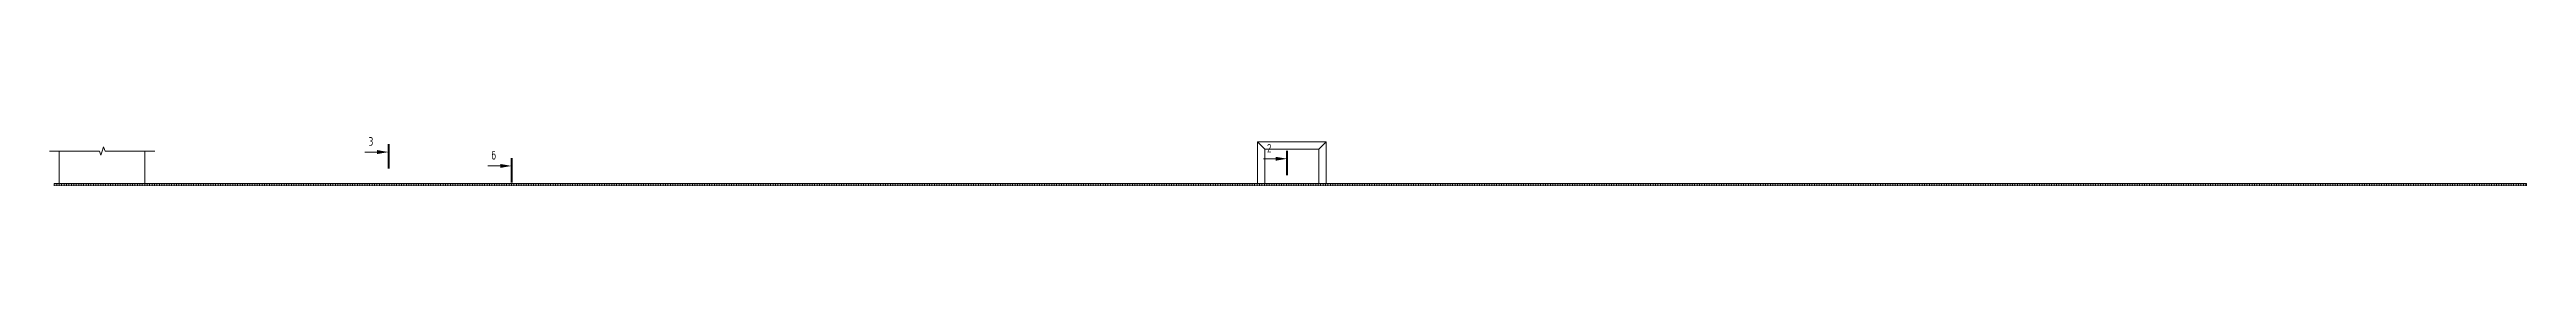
# Model space of a CAD drawing. Header units: millimetres. Extents: x -515342 to 330399, y -224905 to 507333.
# Drawn here: x -359202 to -257881, y 505344 to 507333 of the extents above; entities that cross this region are included whole.
import ezdxf

# ---------------------------------------------------------------- set-up
doc = ezdxf.new("R2010")
doc.units = ezdxf.units.MM
for name, color, linetype, lineweight in [('Аннотация', 7, 'Continuous', 0), ('Обобщенные модели', 7, 'Continuous', 0), ('Ограждение', 7, 'Continuous', 0), ('Перекрытие', 7, 'Continuous', 0), ('Разрезы', 7, 'Continuous', 0), ('Узлы', 7, 'Continuous', 0)]:
    doc.layers.add(name, color=color, linetype=linetype, lineweight=lineweight)
doc.styles.add('GOST Common_5', font='', dxfattribs={"width": 0.9, "height": 3.5})
doc.styles.get('GOST Common_5').set_extended_font_data('GOST Common')

msp = doc.modelspace()

# ---------------------------------------------------------------- texts
at = {"layer": 'Разрезы', "char_height": 350, "attachment_point": 1, "style": 'GOST Common_5'}
for s, insert, width in [('\\fGOST Common|b0|i0|c204|p34|;\\W.8;3', (-346148.6328, 507332.2685), 237.2995), ('\\fGOST Common|b0|i0|c204|p34|;\\W.8;б', (-341117.6933, 506766.1312), 243.713), ('\\fGOST Common|b0|i0|c204|p34|;\\W.8;2', (-309400.8965, 507058.7831), 243.713)]:
    msp.add_mtext(s, dxfattribs=dict(at, insert=insert, width=width))

# ---------------------------------------------------------------- blocks, each defined once
blk = doc.blocks.new('FP_16-О_АР_П_Крыша')
at = {"layer": 'Обобщенные модели'}
for p, q in [((101131, 75), (0, 75)), ((26, 84), (26, 103)), ((26, 41), (26, 84)), ((26, 0), (26, 41)), ((126, 84), (126, 103)), ((126, 41), (126, 84)), ((126, 0), (126, 41)), ((226, 84), (226, 103)), ((226, 41), (226, 84)), ((226, 0), (226, 41)), ((326, 84), (326, 103)), ((326, 41), (326, 84)), ((326, 0), (326, 41)), ((426, 84), (426, 103)), ((426, 41), (426, 84)), ((426, 0), (426, 41)), ((526, 84), (526, 103)), ((526, 41), (526, 84)), ((526, 0), (526, 41)), ((626, 84), (626, 103)), ((626, 41), (626, 84)), ((626, 0), (626, 41)), ((726, 84), (726, 103)), ((726, 41), (726, 84)), ((726, 0), (726, 41)), ((826, 84), (826, 103)), ((826, 41), (826, 84)), ((826, 0), (826, 41)), ((926, 84), (926, 103)), ((926, 41), (926, 84)), ((926, 0), (926, 41)), ((1026, 84), (1026, 103)), ((1026, 41), (1026, 84)), ((1026, 0), (1026, 41)), ((1126, 84), (1126, 103)), ((1126, 41), (1126, 84)), ((1126, 0), (1126, 41)), ((1226, 84), (1226, 103)), ((1226, 41), (1226, 84)), ((1226, 0), (1226, 41)), ((1326, 84), (1326, 103)), ((1326, 41), (1326, 84)), ((1326, 0), (1326, 41)), ((1426, 84), (1426, 103)), ((1426, 41), (1426, 84)), ((1426, 0), (1426, 41)), ((1526, 84), (1526, 103)), ((1526, 41), (1526, 84)), ((1526, 0), (1526, 41)), ((1626, 84), (1626, 103)), ((1626, 41), (1626, 84)), ((1626, 0), (1626, 41)), ((1726, 84), (1726, 103)), ((1726, 41), (1726, 84)), ((1726, 0), (1726, 41)), ((1826, 84), (1826, 103)), ((1826, 41), (1826, 84)), ((1826, 0), (1826, 41)), ((1926, 84), (1926, 103)), ((1926, 41), (1926, 84)), ((1926, 0), (1926, 41)), ((2026, 84), (2026, 103)), ((2026, 41), (2026, 84)), ((2026, 0), (2026, 41)), ((2126, 84), (2126, 103)), ((2126, 41), (2126, 84)), ((2126, 0), (2126, 41)), ((2226, 84), (2226, 103)), ((2226, 41), (2226, 84)), ((2226, 0), (2226, 41)), ((2326, 84), (2326, 103)), ((2326, 41), (2326, 84)), ((2326, 0), (2326, 41)), ((2426, 84), (2426, 103)), ((2426, 41), (2426, 84)), ((2426, 0), (2426, 41)), ((2526, 84), (2526, 103)), ((2526, 41), (2526, 84)), ((2526, 0), (2526, 41)), ((2626, 84), (2626, 103)), ((2626, 41), (2626, 84)), ((2626, 0), (2626, 41)), ((2726, 84), (2726, 103)), ((2726, 41), (2726, 84)), ((2726, 0), (2726, 41)), ((2826, 84), (2826, 103)), ((2826, 41), (2826, 84)), ((2826, 0), (2826, 41)), ((2926, 84), (2926, 103)), ((2926, 41), (2926, 84)), ((2926, 0), (2926, 41)), ((3026, 84), (3026, 103)), ((3026, 41), (3026, 84)), ((3026, 0), (3026, 41)), ((3126, 84), (3126, 103)), ((3126, 41), (3126, 84)), ((3126, 0), (3126, 41)), ((3226, 84), (3226, 103)), ((3226, 41), (3226, 84)), ((3226, 0), (3226, 41)), ((3326, 84), (3326, 103)), ((3326, 41), (3326, 84)), ((3326, 0), (3326, 41)), ((3426, 84), (3426, 103)), ((3426, 41), (3426, 84)), ((3426, 0), (3426, 41)), ((3526, 84), (3526, 103)), ((3526, 41), (3526, 84)), ((3526, 0), (3526, 41)), ((3626, 84), (3626, 103)), ((3626, 41), (3626, 84)), ((3626, 0), (3626, 41)), ((3726, 84), (3726, 103)), ((3726, 41), (3726, 84)), ((3726, 0), (3726, 41)), ((3826, 84), (3826, 103)), ((3826, 41), (3826, 84)), ((3826, 0), (3826, 41)), ((3926, 84), (3926, 103)), ((3926, 41), (3926, 84)), ((3926, 0), (3926, 41)), ((4026, 84), (4026, 103)), ((4026, 41), (4026, 84)), ((4026, 0), (4026, 41)), ((4126, 84), (4126, 103)), ((4126, 41), (4126, 84)), ((4126, 0), (4126, 41)), ((4226, 84), (4226, 103)), ((4226, 41), (4226, 84)), ((4226, 0), (4226, 41)), ((4326, 84), (4326, 103)), ((4326, 41), (4326, 84)), ((4326, 0), (4326, 41)), ((4426, 84), (4426, 103)), ((4426, 41), (4426, 84)), ((4426, 0), (4426, 41)), ((4526, 84), (4526, 103)), ((4526, 41), (4526, 84)), ((4526, 0), (4526, 41)), ((4626, 84), (4626, 103)), ((4626, 41), (4626, 84)), ((4626, 0), (4626, 41)), ((4726, 84), (4726, 103)), ((4726, 41), (4726, 84)), ((4726, 0), (4726, 41)), ((4826, 84), (4826, 103)), ((4826, 41), (4826, 84)), ((4826, 0), (4826, 41)), ((4926, 84), (4926, 103)), ((4926, 41), (4926, 84)), ((4926, 0), (4926, 41)), ((5026, 84), (5026, 103)), ((5026, 41), (5026, 84)), ((5026, 0), (5026, 41)), ((5126, 84), (5126, 103)), ((5126, 41), (5126, 84)), ((5126, 0), (5126, 41)), ((5226, 84), (5226, 103)), ((5226, 41), (5226, 84)), ((5226, 0), (5226, 41)), ((5326, 84), (5326, 103)), ((5326, 41), (5326, 84)), ((5326, 0), (5326, 41)), ((5426, 84), (5426, 103)), ((5426, 41), (5426, 84)), ((5426, 0), (5426, 41)), ((5526, 84), (5526, 103)), ((5526, 41), (5526, 84)), ((5526, 0), (5526, 41)), ((5626, 84), (5626, 103)), ((5626, 41), (5626, 84)), ((5626, 0), (5626, 41)), ((5726, 84), (5726, 103)), ((5726, 41), (5726, 84)), ((5726, 0), (5726, 41)), ((5826, 84), (5826, 103)), ((5826, 41), (5826, 84)), ((5826, 0), (5826, 41)), ((5926, 84), (5926, 103)), ((5926, 41), (5926, 84)), ((5926, 0), (5926, 41)), ((6026, 84), (6026, 103)), ((6026, 41), (6026, 84)), ((6026, 0), (6026, 41)), ((6126, 84), (6126, 103)), ((6126, 41), (6126, 84)), ((6126, 0), (6126, 41)), ((6226, 84), (6226, 103)), ((6226, 41), (6226, 84)), ((6226, 0), (6226, 41)), ((6326, 84), (6326, 103)), ((6326, 41), (6326, 84)), ((6326, 0), (6326, 41)), ((6426, 84), (6426, 103)), ((6426, 41), (6426, 84)), ((6426, 0), (6426, 41)), ((6526, 84), (6526, 103)), ((6526, 41), (6526, 84)), ((6526, 0), (6526, 41)), ((6626, 84), (6626, 103)), ((6626, 41), (6626, 84)), ((6626, 0), (6626, 41)), ((6726, 84), (6726, 103)), ((6726, 41), (6726, 84)), ((6726, 0), (6726, 41)), ((6826, 84), (6826, 103)), ((6826, 41), (6826, 84)), ((6826, 0), (6826, 41)), ((6926, 84), (6926, 103)), ((6926, 41), (6926, 84)), ((6926, 0), (6926, 41)), ((7026, 84), (7026, 103)), ((7026, 41), (7026, 84)), ((7026, 0), (7026, 41)), ((7126, 84), (7126, 103)), ((7126, 41), (7126, 84)), ((7126, 0), (7126, 41)), ((7226, 84), (7226, 103)), ((7226, 41), (7226, 84)), ((7226, 0), (7226, 41)), ((7326, 84), (7326, 103)), ((7326, 41), (7326, 84)), ((7326, 0), (7326, 41)), ((7426, 84), (7426, 103)), ((7426, 41), (7426, 84)), ((7426, 0), (7426, 41)), ((7526, 84), (7526, 103)), ((7526, 41), (7526, 84)), ((7526, 0), (7526, 41)), ((7626, 84), (7626, 103)), ((7626, 41), (7626, 84)), ((7626, 0), (7626, 41)), ((7726, 84), (7726, 103)), ((7726, 41), (7726, 84)), ((7726, 0), (7726, 41)), ((7826, 84), (7826, 103)), ((7826, 41), (7826, 84)), ((7826, 0), (7826, 41)), ((7926, 84), (7926, 103)), ((7926, 41), (7926, 84)), ((7926, 0), (7926, 41)), ((8026, 84), (8026, 103)), ((8026, 41), (8026, 84)), ((8026, 0), (8026, 41)), ((8126, 84), (8126, 103)), ((8126, 41), (8126, 84)), ((8126, 0), (8126, 41)), ((8226, 84), (8226, 103)), ((8226, 41), (8226, 84)), ((8226, 0), (8226, 41)), ((8326, 84), (8326, 103)), ((8326, 41), (8326, 84)), ((8326, 0), (8326, 41)), ((8426, 84), (8426, 103)), ((8426, 41), (8426, 84)), ((8426, 0), (8426, 41)), ((8526, 84), (8526, 103)), ((8526, 41), (8526, 84)), ((8526, 0), (8526, 41)), ((8626, 84), (8626, 103)), ((8626, 41), (8626, 84)), ((8626, 0), (8626, 41)), ((8726, 84), (8726, 103)), ((8726, 41), (8726, 84)), ((8726, 0), (8726, 41)), ((8826, 84), (8826, 103)), ((8826, 41), (8826, 84)), ((8826, 0), (8826, 41)), ((8926, 84), (8926, 103)), ((8926, 41), (8926, 84)), ((8926, 0), (8926, 41)), ((9026, 84), (9026, 103)), ((9026, 41), (9026, 84)), ((9026, 0), (9026, 41)), ((9126, 84), (9126, 103)), ((9126, 41), (9126, 84)), ((9126, 0), (9126, 41)), ((9226, 84), (9226, 103)), ((9226, 41), (9226, 84)), ((9226, 0), (9226, 41)), ((9326, 84), (9326, 103)), ((9326, 41), (9326, 84)), ((9326, 0), (9326, 41)), ((9426, 84), (9426, 103)), ((9426, 41), (9426, 84)), ((9426, 0), (9426, 41)), ((9526, 84), (9526, 103)), ((9526, 41), (9526, 84)), ((9526, 0), (9526, 41)), ((9626, 84), (9626, 103)), ((9626, 41), (9626, 84)), ((9626, 0), (9626, 41)), ((9726, 84), (9726, 103)), ((9726, 41), (9726, 84)), ((9726, 0), (9726, 41)), ((9826, 84), (9826, 103)), ((9826, 41), (9826, 84)), ((9826, 0), (9826, 41)), ((9926, 84), (9926, 103)), ((9926, 41), (9926, 84)), ((9926, 0), (9926, 41)), ((10026, 84), (10026, 103)), ((10026, 41), (10026, 84)), ((10026, 0), (10026, 41)), ((10126, 84), (10126, 103)), ((10126, 41), (10126, 84)), ((10126, 0), (10126, 41)), ((10226, 84), (10226, 103)), ((10226, 41), (10226, 84)), ((10226, 0), (10226, 41)), ((10326, 84), (10326, 103)), ((10326, 41), (10326, 84)), ((10326, 0), (10326, 41)), ((10426, 84), (10426, 103)), ((10426, 41), (10426, 84)), ((10426, 0), (10426, 41)), ((10526, 84), (10526, 103)), ((10526, 41), (10526, 84)), ((10526, 0), (10526, 41)), ((10626, 84), (10626, 103)), ((10626, 41), (10626, 84)), ((10626, 0), (10626, 41)), ((10726, 84), (10726, 103)), ((10726, 41), (10726, 84)), ((10726, 0), (10726, 41)), ((10826, 84), (10826, 103)), ((10826, 41), (10826, 84)), ((10826, 0), (10826, 41)), ((10926, 84), (10926, 103)), ((10926, 41), (10926, 84)), ((10926, 0), (10926, 41)), ((11026, 84), (11026, 103)), ((11026, 41), (11026, 84)), ((11026, 0), (11026, 41)), ((11126, 84), (11126, 103)), ((11126, 41), (11126, 84)), ((11126, 0), (11126, 41)), ((11226, 84), (11226, 103)), ((11226, 41), (11226, 84)), ((11226, 0), (11226, 41)), ((11326, 84), (11326, 103)), ((11326, 41), (11326, 84)), ((11326, 0), (11326, 41)), ((11426, 84), (11426, 103)), ((11426, 41), (11426, 84)), ((11426, 0), (11426, 41)), ((11526, 84), (11526, 103)), ((11526, 41), (11526, 84)), ((11526, 0), (11526, 41)), ((11626, 84), (11626, 103)), ((11626, 41), (11626, 84)), ((11626, 0), (11626, 41)), ((11726, 84), (11726, 103)), ((11726, 41), (11726, 84)), ((11726, 0), (11726, 41)), ((11826, 84), (11826, 103)), ((11826, 41), (11826, 84)), ((11826, 0), (11826, 41)), ((11926, 84), (11926, 103)), ((11926, 41), (11926, 84)), ((11926, 0), (11926, 41)), ((12026, 84), (12026, 103)), ((12026, 41), (12026, 84)), ((12026, 0), (12026, 41)), ((12126, 84), (12126, 103)), ((12126, 41), (12126, 84)), ((12126, 0), (12126, 41)), ((12226, 84), (12226, 103)), ((12226, 41), (12226, 84)), ((12226, 0), (12226, 41)), ((12326, 84), (12326, 103)), ((12326, 41), (12326, 84)), ((12326, 0), (12326, 41)), ((12426, 84), (12426, 103)), ((12426, 41), (12426, 84)), ((12426, 0), (12426, 41)), ((12526, 84), (12526, 103)), ((12526, 41), (12526, 84)), ((12526, 0), (12526, 41)), ((12626, 84), (12626, 103)), ((12626, 41), (12626, 84)), ((12626, 0), (12626, 41)), ((12726, 84), (12726, 103)), ((12726, 41), (12726, 84)), ((12726, 0), (12726, 41)), ((12826, 84), (12826, 103)), ((12826, 41), (12826, 84)), ((12826, 0), (12826, 41)), ((12926, 84), (12926, 103)), ((12926, 41), (12926, 84)), ((12926, 0), (12926, 41)), ((13026, 84), (13026, 103)), ((13026, 41), (13026, 84)), ((13026, 0), (13026, 41)), ((13126, 84), (13126, 103)), ((13126, 41), (13126, 84)), ((13126, 0), (13126, 41)), ((13226, 84), (13226, 103)), ((13226, 41), (13226, 84)), ((13226, 0), (13226, 41)), ((13326, 84), (13326, 103)), ((13326, 41), (13326, 84)), ((13326, 0), (13326, 41)), ((13426, 84), (13426, 103)), ((13426, 41), (13426, 84)), ((13426, 0), (13426, 41)), ((13526, 84), (13526, 103)), ((13526, 41), (13526, 84)), ((13526, 0), (13526, 41)), ((13626, 84), (13626, 103)), ((13626, 41), (13626, 84)), ((13626, 0), (13626, 41)), ((13726, 84), (13726, 103)), ((13726, 41), (13726, 84)), ((13726, 0), (13726, 41)), ((13826, 84), (13826, 103)), ((13826, 41), (13826, 84)), ((13826, 0), (13826, 41)), ((13926, 84), (13926, 103)), ((13926, 41), (13926, 84)), ((13926, 0), (13926, 41)), ((14026, 84), (14026, 103)), ((14026, 41), (14026, 84)), ((14026, 0), (14026, 41)), ((14126, 84), (14126, 103)), ((14126, 41), (14126, 84)), ((14126, 0), (14126, 41)), ((14226, 84), (14226, 103)), ((14226, 41), (14226, 84)), ((14226, 0), (14226, 41)), ((14326, 84), (14326, 103)), ((14326, 41), (14326, 84)), ((14326, 0), (14326, 41)), ((14426, 84), (14426, 103)), ((14426, 41), (14426, 84)), ((14426, 0), (14426, 41)), ((14526, 84), (14526, 103)), ((14526, 41), (14526, 84)), ((14526, 0), (14526, 41)), ((14626, 84), (14626, 103)), ((14626, 41), (14626, 84)), ((14626, 0), (14626, 41)), ((14726, 84), (14726, 103)), ((14726, 41), (14726, 84)), ((14726, 0), (14726, 41)), ((14826, 84), (14826, 103)), ((14826, 41), (14826, 84)), ((14826, 0), (14826, 41)), ((14926, 84), (14926, 103)), ((14926, 41), (14926, 84)), ((14926, 0), (14926, 41)), ((15026, 84), (15026, 103)), ((15026, 41), (15026, 84)), ((15026, 0), (15026, 41)), ((15126, 84), (15126, 103)), ((15126, 41), (15126, 84)), ((15126, 0), (15126, 41)), ((15226, 84), (15226, 103)), ((15226, 41), (15226, 84)), ((15226, 0), (15226, 41)), ((15326, 84), (15326, 103)), ((15326, 41), (15326, 84)), ((15326, 0), (15326, 41)), ((15426, 84), (15426, 103)), ((15426, 41), (15426, 84)), ((15426, 0), (15426, 41)), ((15526, 84), (15526, 103)), ((15526, 41), (15526, 84)), ((15526, 0), (15526, 41)), ((15626, 84), (15626, 103)), ((15626, 41), (15626, 84)), ((15626, 0), (15626, 41)), ((15726, 84), (15726, 103)), ((15726, 41), (15726, 84)), ((15726, 0), (15726, 41)), ((15826, 84), (15826, 103)), ((15826, 41), (15826, 84)), ((15826, 0), (15826, 41)), ((15926, 84), (15926, 103)), ((15926, 41), (15926, 84)), ((15926, 0), (15926, 41)), ((16026, 84), (16026, 103)), ((16026, 41), (16026, 84)), ((16026, 0), (16026, 41)), ((16126, 84), (16126, 103)), ((16126, 41), (16126, 84)), ((16126, 0), (16126, 41)), ((16226, 84), (16226, 103)), ((16226, 41), (16226, 84)), ((16226, 0), (16226, 41)), ((16326, 84), (16326, 103)), ((16326, 41), (16326, 84)), ((16326, 0), (16326, 41)), ((16426, 84), (16426, 103)), ((16426, 41), (16426, 84)), ((16426, 0), (16426, 41)), ((16526, 84), (16526, 103)), ((16526, 41), (16526, 84)), ((16526, 0), (16526, 41)), ((16626, 84), (16626, 103)), ((16626, 41), (16626, 84)), ((16626, 0), (16626, 41)), ((16726, 84), (16726, 103)), ((16726, 41), (16726, 84)), ((16726, 0), (16726, 41)), ((16826, 84), (16826, 103)), ((16826, 41), (16826, 84)), ((16826, 0), (16826, 41)), ((16926, 84), (16926, 103)), ((16926, 41), (16926, 84)), ((16926, 0), (16926, 41)), ((17026, 84), (17026, 103)), ((17026, 41), (17026, 84)), ((17026, 0), (17026, 41)), ((17126, 84), (17126, 103)), ((17126, 41), (17126, 84)), ((17126, 0), (17126, 41)), ((17226, 84), (17226, 103)), ((17226, 41), (17226, 84)), ((17226, 0), (17226, 41)), ((17326, 84), (17326, 103)), ((17326, 41), (17326, 84)), ((17326, 0), (17326, 41)), ((17426, 84), (17426, 103)), ((17426, 41), (17426, 84)), ((17426, 0), (17426, 41)), ((17526, 84), (17526, 103)), ((17526, 41), (17526, 84)), ((17526, 0), (17526, 41)), ((17626, 84), (17626, 103)), ((17626, 41), (17626, 84)), ((17626, 0), (17626, 41)), ((17726, 84), (17726, 103)), ((17726, 41), (17726, 84)), ((17726, 0), (17726, 41)), ((17826, 84), (17826, 103)), ((17826, 41), (17826, 84)), ((17826, 0), (17826, 41)), ((17926, 84), (17926, 103)), ((17926, 41), (17926, 84)), ((17926, 0), (17926, 41)), ((18026, 84), (18026, 103)), ((18026, 41), (18026, 84)), ((18026, 0), (18026, 41)), ((18126, 84), (18126, 103)), ((18126, 41), (18126, 84)), ((18126, 0), (18126, 41)), ((18226, 84), (18226, 103)), ((18226, 41), (18226, 84)), ((18226, 0), (18226, 41)), ((18326, 84), (18326, 103)), ((18326, 41), (18326, 84)), ((18326, 0), (18326, 41)), ((18426, 84), (18426, 103)), ((18426, 41), (18426, 84)), ((18426, 0), (18426, 41)), ((18526, 84), (18526, 103)), ((18526, 41), (18526, 84)), ((18526, 0), (18526, 41)), ((18626, 84), (18626, 103)), ((18626, 41), (18626, 84)), ((18626, 0), (18626, 41)), ((18726, 84), (18726, 103)), ((18726, 41), (18726, 84)), ((18726, 0), (18726, 41)), ((18826, 84), (18826, 103)), ((18826, 41), (18826, 84)), ((18826, 0), (18826, 41)), ((18926, 84), (18926, 103)), ((18926, 41), (18926, 84)), ((18926, 0), (18926, 41)), ((19026, 84), (19026, 103)), ((19026, 41), (19026, 84)), ((19026, 0), (19026, 41)), ((19126, 84), (19126, 103)), ((19126, 41), (19126, 84)), ((19126, 0), (19126, 41)), ((19226, 84), (19226, 103)), ((19226, 41), (19226, 84)), ((19226, 0), (19226, 41)), ((19326, 84), (19326, 103)), ((19326, 41), (19326, 84)), ((19326, 0), (19326, 41)), ((19426, 84), (19426, 103)), ((19426, 41), (19426, 84)), ((19426, 0), (19426, 41)), ((19526, 84), (19526, 103)), ((19526, 41), (19526, 84)), ((19526, 0), (19526, 41)), ((19626, 84), (19626, 103)), ((19626, 41), (19626, 84)), ((19626, 0), (19626, 41)), ((19726, 84), (19726, 103)), ((19726, 41), (19726, 84)), ((19726, 0), (19726, 41)), ((19826, 84), (19826, 103)), ((19826, 41), (19826, 84)), ((19826, 0), (19826, 41)), ((19926, 84), (19926, 103)), ((19926, 41), (19926, 84)), ((19926, 0), (19926, 41)), ((20026, 84), (20026, 103)), ((20026, 41), (20026, 84)), ((20026, 0), (20026, 41)), ((20126, 84), (20126, 103)), ((20126, 41), (20126, 84)), ((20126, 0), (20126, 41)), ((20226, 84), (20226, 103)), ((20226, 41), (20226, 84)), ((20226, 0), (20226, 41)), ((20326, 84), (20326, 103)), ((20326, 41), (20326, 84)), ((20326, 0), (20326, 41)), ((20426, 84), (20426, 103)), ((20426, 41), (20426, 84)), ((20426, 0), (20426, 41)), ((20526, 84), (20526, 103)), ((20526, 41), (20526, 84)), ((20526, 0), (20526, 41)), ((20626, 84), (20626, 103)), ((20626, 41), (20626, 84)), ((20626, 0), (20626, 41)), ((20726, 84), (20726, 103)), ((20726, 41), (20726, 84)), ((20726, 0), (20726, 41)), ((20826, 84), (20826, 103)), ((20826, 41), (20826, 84)), ((20826, 0), (20826, 41)), ((20926, 84), (20926, 103)), ((20926, 41), (20926, 84)), ((20926, 0), (20926, 41)), ((21026, 84), (21026, 103)), ((21026, 41), (21026, 84)), ((21026, 0), (21026, 41)), ((21126, 84), (21126, 103)), ((21126, 41), (21126, 84)), ((21126, 0), (21126, 41)), ((21226, 84), (21226, 103)), ((21226, 41), (21226, 84)), ((21226, 0), (21226, 41)), ((21326, 84), (21326, 103)), ((21326, 41), (21326, 84)), ((21326, 0), (21326, 41)), ((21426, 84), (21426, 103)), ((21426, 41), (21426, 84)), ((21426, 0), (21426, 41)), ((21526, 84), (21526, 103)), ((21526, 41), (21526, 84)), ((21526, 0), (21526, 41)), ((21626, 84), (21626, 103)), ((21626, 41), (21626, 84)), ((21626, 0), (21626, 41)), ((21726, 84), (21726, 103)), ((21726, 41), (21726, 84)), ((21726, 0), (21726, 41)), ((21826, 84), (21826, 103)), ((21826, 41), (21826, 84)), ((21826, 0), (21826, 41)), ((21926, 84), (21926, 103)), ((21926, 41), (21926, 84)), ((21926, 0), (21926, 41)), ((22026, 84), (22026, 103)), ((22026, 41), (22026, 84)), ((22026, 0), (22026, 41)), ((22126, 84), (22126, 103)), ((22126, 41), (22126, 84)), ((22126, 0), (22126, 41)), ((22226, 84), (22226, 103)), ((22226, 41), (22226, 84)), ((22226, 0), (22226, 41)), ((22326, 84), (22326, 103)), ((22326, 41), (22326, 84)), ((22326, 0), (22326, 41)), ((22426, 84), (22426, 103)), ((22426, 41), (22426, 84)), ((22426, 0), (22426, 41)), ((22526, 84), (22526, 103)), ((22526, 41), (22526, 84)), ((22526, 0), (22526, 41)), ((22626, 84), (22626, 103)), ((22626, 41), (22626, 84)), ((22626, 0), (22626, 41)), ((22726, 84), (22726, 103)), ((22726, 41), (22726, 84)), ((22726, 0), (22726, 41)), ((22826, 84), (22826, 103)), ((22826, 41), (22826, 84)), ((22826, 0), (22826, 41)), ((22926, 84), (22926, 103)), ((22926, 41), (22926, 84)), ((22926, 0), (22926, 41)), ((23026, 84), (23026, 103)), ((23026, 41), (23026, 84)), ((23026, 0), (23026, 41)), ((23126, 84), (23126, 103)), ((23126, 41), (23126, 84)), ((23126, 0), (23126, 41)), ((23226, 84), (23226, 103)), ((23226, 41), (23226, 84)), ((23226, 0), (23226, 41)), ((23326, 84), (23326, 103)), ((23326, 41), (23326, 84)), ((23326, 0), (23326, 41)), ((23426, 84), (23426, 103)), ((23426, 41), (23426, 84)), ((23426, 0), (23426, 41)), ((23526, 84), (23526, 103)), ((23526, 41), (23526, 84)), ((23526, 0), (23526, 41)), ((23626, 84), (23626, 103)), ((23626, 41), (23626, 84)), ((23626, 0), (23626, 41)), ((23726, 84), (23726, 103)), ((23726, 41), (23726, 84)), ((23726, 0), (23726, 41)), ((23826, 84), (23826, 103)), ((23826, 41), (23826, 84)), ((23826, 0), (23826, 41)), ((23926, 84), (23926, 103)), ((23926, 41), (23926, 84)), ((23926, 0), (23926, 41)), ((24026, 84), (24026, 103)), ((24026, 41), (24026, 84)), ((24026, 0), (24026, 41)), ((24126, 84), (24126, 103)), ((24126, 41), (24126, 84)), ((24126, 0), (24126, 41)), ((24226, 84), (24226, 103)), ((24226, 41), (24226, 84)), ((24226, 0), (24226, 41)), ((24326, 84), (24326, 103)), ((24326, 41), (24326, 84)), ((24326, 0), (24326, 41)), ((24426, 84), (24426, 103)), ((24426, 41), (24426, 84)), ((24426, 0), (24426, 41)), ((24526, 84), (24526, 103)), ((24526, 41), (24526, 84)), ((24526, 0), (24526, 41)), ((24626, 84), (24626, 103)), ((24626, 41), (24626, 84)), ((24626, 0), (24626, 41)), ((24726, 84), (24726, 103)), ((24726, 41), (24726, 84)), ((24726, 0), (24726, 41)), ((24826, 84), (24826, 103)), ((24826, 41), (24826, 84)), ((24826, 0), (24826, 41)), ((24926, 84), (24926, 103)), ((24926, 41), (24926, 84)), ((24926, 0), (24926, 41)), ((25026, 84), (25026, 103)), ((25026, 41), (25026, 84)), ((25026, 0), (25026, 41)), ((25126, 84), (25126, 103)), ((25126, 41), (25126, 84)), ((25126, 0), (25126, 41)), ((25226, 84), (25226, 103)), ((25226, 41), (25226, 84)), ((25226, 0), (25226, 41)), ((25326, 84), (25326, 103)), ((25326, 41), (25326, 84)), ((25326, 0), (25326, 41)), ((25426, 84), (25426, 103)), ((25426, 41), (25426, 84)), ((25426, 0), (25426, 41)), ((25526, 84), (25526, 103)), ((25526, 41), (25526, 84)), ((25526, 0), (25526, 41)), ((25626, 84), (25626, 103)), ((25626, 41), (25626, 84)), ((25626, 0), (25626, 41)), ((25726, 84), (25726, 103)), ((25726, 41), (25726, 84)), ((25726, 0), (25726, 41)), ((25826, 84), (25826, 103)), ((25826, 41), (25826, 84)), ((25826, 0), (25826, 41)), ((25926, 84), (25926, 103)), ((25926, 41), (25926, 84)), ((25926, 0), (25926, 41)), ((26026, 84), (26026, 103)), ((26026, 41), (26026, 84)), ((26026, 0), (26026, 41)), ((26126, 84), (26126, 103)), ((26126, 41), (26126, 84)), ((26126, 0), (26126, 41)), ((26226, 84), (26226, 103)), ((26226, 41), (26226, 84)), ((26226, 0), (26226, 41)), ((26326, 84), (26326, 103)), ((26326, 41), (26326, 84)), ((26326, 0), (26326, 41)), ((26426, 84), (26426, 103)), ((26426, 41), (26426, 84)), ((26426, 0), (26426, 41)), ((26526, 84), (26526, 103)), ((26526, 41), (26526, 84)), ((26526, 0), (26526, 41)), ((26626, 84), (26626, 103)), ((26626, 41), (26626, 84)), ((26626, 0), (26626, 41)), ((26726, 84), (26726, 103)), ((26726, 41), (26726, 84)), ((26726, 0), (26726, 41)), ((26826, 84), (26826, 103)), ((26826, 41), (26826, 84)), ((26826, 0), (26826, 41)), ((26926, 84), (26926, 103)), ((26926, 41), (26926, 84)), ((26926, 0), (26926, 41)), ((27026, 84), (27026, 103)), ((27026, 41), (27026, 84)), ((27026, 0), (27026, 41)), ((27126, 84), (27126, 103)), ((27126, 41), (27126, 84)), ((27126, 0), (27126, 41)), ((27226, 84), (27226, 103)), ((27226, 41), (27226, 84)), ((27226, 0), (27226, 41)), ((27326, 84), (27326, 103)), ((27326, 41), (27326, 84)), ((27326, 0), (27326, 41)), ((27426, 84), (27426, 103)), ((27426, 41), (27426, 84)), ((27426, 0), (27426, 41)), ((27526, 84), (27526, 103)), ((27526, 41), (27526, 84)), ((27526, 0), (27526, 41)), ((27626, 84), (27626, 103)), ((27626, 41), (27626, 84)), ((27626, 0), (27626, 41)), ((27726, 84), (27726, 103)), ((27726, 41), (27726, 84)), ((27726, 0), (27726, 41)), ((27826, 84), (27826, 103)), ((27826, 41), (27826, 84)), ((27826, 0), (27826, 41)), ((27926, 84), (27926, 103)), ((27926, 41), (27926, 84)), ((27926, 0), (27926, 41)), ((28026, 84), (28026, 103)), ((28026, 41), (28026, 84)), ((28026, 0), (28026, 41)), ((28126, 84), (28126, 103)), ((28126, 41), (28126, 84)), ((28126, 0), (28126, 41)), ((28226, 84), (28226, 103)), ((28226, 41), (28226, 84)), ((28226, 0), (28226, 41)), ((28326, 84), (28326, 103)), ((28326, 41), (28326, 84)), ((28326, 0), (28326, 41)), ((28426, 84), (28426, 103)), ((28426, 41), (28426, 84)), ((28426, 0), (28426, 41)), ((28526, 84), (28526, 103)), ((28526, 41), (28526, 84)), ((28526, 0), (28526, 41)), ((28626, 84), (28626, 103)), ((28626, 41), (28626, 84)), ((28626, 0), (28626, 41)), ((28726, 84), (28726, 103)), ((28726, 41), (28726, 84)), ((28726, 0), (28726, 41)), ((28826, 84), (28826, 103)), ((28826, 41), (28826, 84)), ((28826, 0), (28826, 41)), ((28926, 84), (28926, 103)), ((28926, 41), (28926, 84)), ((28926, 0), (28926, 41)), ((29026, 84), (29026, 103)), ((29026, 41), (29026, 84)), ((29026, 0), (29026, 41)), ((29126, 84), (29126, 103)), ((29126, 41), (29126, 84)), ((29126, 0), (29126, 41)), ((29226, 84), (29226, 103)), ((29226, 41), (29226, 84)), ((29226, 0), (29226, 41)), ((29326, 84), (29326, 103)), ((29326, 41), (29326, 84)), ((29326, 0), (29326, 41)), ((29426, 84), (29426, 103)), ((29426, 41), (29426, 84)), ((29426, 0), (29426, 41)), ((29526, 84), (29526, 103)), ((29526, 41), (29526, 84)), ((29526, 0), (29526, 41)), ((29626, 84), (29626, 103)), ((29626, 41), (29626, 84)), ((29626, 0), (29626, 41)), ((29726, 84), (29726, 103)), ((29726, 41), (29726, 84)), ((29726, 0), (29726, 41)), ((29826, 84), (29826, 103)), ((29826, 41), (29826, 84)), ((29826, 0), (29826, 41)), ((29926, 84), (29926, 103)), ((29926, 41), (29926, 84)), ((29926, 0), (29926, 41)), ((30026, 84), (30026, 103)), ((30026, 41), (30026, 84)), ((30026, 0), (30026, 41)), ((30126, 84), (30126, 103)), ((30126, 41), (30126, 84)), ((30126, 0), (30126, 41)), ((30226, 84), (30226, 103)), ((30226, 41), (30226, 84)), ((30226, 0), (30226, 41)), ((30326, 84), (30326, 103)), ((30326, 41), (30326, 84)), ((30326, 0), (30326, 41)), ((30426, 84), (30426, 103)), ((30426, 41), (30426, 84)), ((30426, 0), (30426, 41)), ((30526, 84), (30526, 103)), ((30526, 41), (30526, 84)), ((30526, 0), (30526, 41)), ((30626, 84), (30626, 103)), ((30626, 41), (30626, 84)), ((30626, 0), (30626, 41)), ((30726, 84), (30726, 103)), ((30726, 41), (30726, 84)), ((30726, 0), (30726, 41)), ((30826, 84), (30826, 103)), ((30826, 41), (30826, 84)), ((30826, 0), (30826, 41)), ((30926, 84), (30926, 103)), ((30926, 41), (30926, 84)), ((30926, 0), (30926, 41)), ((31026, 84), (31026, 103)), ((31026, 41), (31026, 84)), ((31026, 0), (31026, 41)), ((31126, 84), (31126, 103)), ((31126, 41), (31126, 84)), ((31126, 0), (31126, 41)), ((31226, 84), (31226, 103)), ((31226, 41), (31226, 84)), ((31226, 0), (31226, 41)), ((31326, 84), (31326, 103)), ((31326, 41), (31326, 84)), ((31326, 0), (31326, 41)), ((31426, 84), (31426, 103)), ((31426, 41), (31426, 84)), ((31426, 0), (31426, 41)), ((31526, 84), (31526, 103)), ((31526, 41), (31526, 84)), ((31526, 0), (31526, 41)), ((31626, 84), (31626, 103)), ((31626, 41), (31626, 84)), ((31626, 0), (31626, 41)), ((31726, 84), (31726, 103)), ((31726, 41), (31726, 84)), ((31726, 0), (31726, 41)), ((31826, 84), (31826, 103)), ((31826, 41), (31826, 84)), ((31826, 0), (31826, 41)), ((31926, 84), (31926, 103)), ((31926, 41), (31926, 84)), ((31926, 0), (31926, 41)), ((32026, 84), (32026, 103)), ((32026, 41), (32026, 84)), ((32026, 0), (32026, 41)), ((32126, 84), (32126, 103)), ((32126, 41), (32126, 84)), ((32126, 0), (32126, 41)), ((32226, 84), (32226, 103)), ((32226, 41), (32226, 84)), ((32226, 0), (32226, 41)), ((32326, 84), (32326, 103)), ((32326, 41), (32326, 84)), ((32326, 0), (32326, 41)), ((32426, 84), (32426, 103)), ((32426, 41), (32426, 84)), ((32426, 0), (32426, 41)), ((32526, 84), (32526, 103)), ((32526, 41), (32526, 84)), ((32526, 0), (32526, 41)), ((32626, 84), (32626, 103)), ((32626, 41), (32626, 84)), ((32626, 0), (32626, 41)), ((32726, 84), (32726, 103)), ((32726, 41), (32726, 84)), ((32726, 0), (32726, 41)), ((32826, 84), (32826, 103)), ((32826, 41), (32826, 84)), ((32826, 0), (32826, 41)), ((32926, 84), (32926, 103)), ((32926, 41), (32926, 84)), ((32926, 0), (32926, 41)), ((33026, 84), (33026, 103)), ((33026, 41), (33026, 84)), ((33026, 0), (33026, 41)), ((33126, 84), (33126, 103)), ((33126, 41), (33126, 84)), ((33126, 0), (33126, 41)), ((33226, 84), (33226, 103)), ((33226, 41), (33226, 84)), ((33226, 0), (33226, 41)), ((33326, 84), (33326, 103)), ((33326, 41), (33326, 84)), ((33326, 0), (33326, 41)), ((33426, 84), (33426, 103)), ((33426, 41), (33426, 84)), ((33426, 0), (33426, 41)), ((33526, 84), (33526, 103)), ((33526, 41), (33526, 84)), ((33526, 0), (33526, 41)), ((33626, 84), (33626, 103)), ((33626, 41), (33626, 84)), ((33626, 0), (33626, 41)), ((33726, 84), (33726, 103)), ((33726, 41), (33726, 84)), ((33726, 0), (33726, 41)), ((33826, 84), (33826, 103)), ((33826, 41), (33826, 84)), ((33826, 0), (33826, 41)), ((33926, 84), (33926, 103)), ((33926, 41), (33926, 84)), ((33926, 0), (33926, 41)), ((34026, 84), (34026, 103)), ((34026, 41), (34026, 84)), ((34026, 0), (34026, 41)), ((34126, 84), (34126, 103)), ((34126, 41), (34126, 84)), ((34126, 0), (34126, 41)), ((34226, 84), (34226, 103)), ((34226, 41), (34226, 84)), ((34226, 0), (34226, 41)), ((34326, 84), (34326, 103)), ((34326, 41), (34326, 84)), ((34326, 0), (34326, 41)), ((34426, 84), (34426, 103)), ((34426, 41), (34426, 84)), ((34426, 0), (34426, 41)), ((34526, 84), (34526, 103)), ((34526, 41), (34526, 84)), ((34526, 0), (34526, 41)), ((34626, 84), (34626, 103)), ((34626, 41), (34626, 84)), ((34626, 0), (34626, 41)), ((34726, 84), (34726, 103)), ((34726, 41), (34726, 84)), ((34726, 0), (34726, 41)), ((34826, 84), (34826, 103)), ((34826, 41), (34826, 84)), ((34826, 0), (34826, 41)), ((34926, 84), (34926, 103)), ((34926, 41), (34926, 84)), ((34926, 0), (34926, 41)), ((35026, 84), (35026, 103)), ((35026, 41), (35026, 84)), ((35026, 0), (35026, 41)), ((35126, 84), (35126, 103)), ((35126, 41), (35126, 84)), ((35126, 0), (35126, 41)), ((35226, 84), (35226, 103)), ((35226, 41), (35226, 84)), ((35226, 0), (35226, 41)), ((35326, 84), (35326, 103)), ((35326, 41), (35326, 84)), ((35326, 0), (35326, 41)), ((35426, 84), (35426, 103)), ((35426, 41), (35426, 84)), ((35426, 0), (35426, 41)), ((35526, 84), (35526, 103)), ((35526, 41), (35526, 84)), ((35526, 0), (35526, 41)), ((35626, 84), (35626, 103)), ((35626, 41), (35626, 84)), ((35626, 0), (35626, 41)), ((35726, 84), (35726, 103)), ((35726, 41), (35726, 84)), ((35726, 0), (35726, 41)), ((35826, 84), (35826, 103)), ((35826, 41), (35826, 84)), ((35826, 0), (35826, 41)), ((35926, 84), (35926, 103)), ((35926, 41), (35926, 84)), ((35926, 0), (35926, 41)), ((36026, 84), (36026, 103)), ((36026, 41), (36026, 84)), ((36026, 0), (36026, 41)), ((36126, 84), (36126, 103)), ((36126, 41), (36126, 84)), ((36126, 0), (36126, 41)), ((36226, 84), (36226, 103)), ((36226, 41), (36226, 84)), ((36226, 0), (36226, 41)), ((36326, 84), (36326, 103)), ((36326, 41), (36326, 84)), ((36326, 0), (36326, 41)), ((36426, 84), (36426, 103)), ((36426, 41), (36426, 84)), ((36426, 0), (36426, 41)), ((36526, 84), (36526, 103)), ((36526, 41), (36526, 84)), ((36526, 0), (36526, 41)), ((36626, 84), (36626, 103)), ((36626, 41), (36626, 84)), ((36626, 0), (36626, 41)), ((36726, 84), (36726, 103)), ((36726, 41), (36726, 84)), ((36726, 0), (36726, 41)), ((36826, 84), (36826, 103)), ((36826, 41), (36826, 84)), ((36826, 0), (36826, 41)), ((36926, 84), (36926, 103)), ((36926, 41), (36926, 84)), ((36926, 0), (36926, 41)), ((37026, 84), (37026, 103)), ((37026, 41), (37026, 84)), ((37026, 0), (37026, 41)), ((37126, 84), (37126, 103)), ((37126, 41), (37126, 84)), ((37126, 0), (37126, 41)), ((37226, 84), (37226, 103)), ((37226, 41), (37226, 84)), ((37226, 0), (37226, 41)), ((37326, 84), (37326, 103)), ((37326, 41), (37326, 84)), ((37326, 0), (37326, 41)), ((37426, 84), (37426, 103)), ((37426, 41), (37426, 84)), ((37426, 0), (37426, 41)), ((37526, 84), (37526, 103)), ((37526, 41), (37526, 84)), ((37526, 0), (37526, 41)), ((37626, 84), (37626, 103)), ((37626, 41), (37626, 84)), ((37626, 0), (37626, 41)), ((37726, 84), (37726, 103)), ((37726, 41), (37726, 84)), ((37726, 0), (37726, 41)), ((37826, 84), (37826, 103)), ((37826, 41), (37826, 84)), ((37826, 0), (37826, 41)), ((37926, 84), (37926, 103)), ((37926, 41), (37926, 84)), ((37926, 0), (37926, 41)), ((38026, 84), (38026, 103)), ((38026, 41), (38026, 84)), ((38026, 0), (38026, 41)), ((38126, 84), (38126, 103)), ((38126, 41), (38126, 84)), ((38126, 0), (38126, 41)), ((38226, 84), (38226, 103)), ((38226, 41), (38226, 84)), ((38226, 0), (38226, 41)), ((38326, 84), (38326, 103)), ((38326, 41), (38326, 84)), ((38326, 0), (38326, 41)), ((38426, 84), (38426, 103)), ((38426, 41), (38426, 84)), ((38426, 0), (38426, 41)), ((38526, 84), (38526, 103)), ((38526, 41), (38526, 84)), ((38526, 0), (38526, 41)), ((38626, 84), (38626, 103)), ((38626, 41), (38626, 84)), ((38626, 0), (38626, 41)), ((38726, 84), (38726, 103)), ((38726, 41), (38726, 84)), ((38726, 0), (38726, 41)), ((38826, 84), (38826, 103)), ((38826, 41), (38826, 84)), ((38826, 0), (38826, 41)), ((38926, 84), (38926, 103)), ((38926, 41), (38926, 84)), ((38926, 0), (38926, 41)), ((39026, 84), (39026, 103)), ((39026, 41), (39026, 84)), ((39026, 0), (39026, 41)), ((39126, 84), (39126, 103)), ((39126, 41), (39126, 84)), ((39126, 0), (39126, 41)), ((39226, 84), (39226, 103)), ((39226, 41), (39226, 84)), ((39226, 0), (39226, 41)), ((39326, 84), (39326, 103)), ((39326, 41), (39326, 84)), ((39326, 0), (39326, 41)), ((39426, 84), (39426, 103)), ((39426, 41), (39426, 84)), ((39426, 0), (39426, 41)), ((39526, 84), (39526, 103)), ((39526, 41), (39526, 84)), ((39526, 0), (39526, 41)), ((39626, 84), (39626, 103)), ((39626, 41), (39626, 84)), ((39626, 0), (39626, 41)), ((39726, 84), (39726, 103)), ((39726, 41), (39726, 84)), ((39726, 0), (39726, 41)), ((39826, 84), (39826, 103)), ((39826, 41), (39826, 84)), ((39826, 0), (39826, 41)), ((39926, 84), (39926, 103)), ((39926, 41), (39926, 84)), ((39926, 0), (39926, 41)), ((40026, 84), (40026, 103)), ((40026, 41), (40026, 84)), ((40026, 0), (40026, 41)), ((40126, 84), (40126, 103)), ((40126, 41), (40126, 84)), ((40126, 0), (40126, 41)), ((40226, 84), (40226, 103)), ((40226, 41), (40226, 84)), ((40226, 0), (40226, 41)), ((40326, 84), (40326, 103)), ((40326, 41), (40326, 84)), ((40326, 0), (40326, 41)), ((40426, 84), (40426, 103)), ((40426, 41), (40426, 84)), ((40426, 0), (40426, 41)), ((40526, 84), (40526, 103)), ((40526, 41), (40526, 84)), ((40526, 0), (40526, 41)), ((40626, 84), (40626, 103)), ((40626, 41), (40626, 84)), ((40626, 0), (40626, 41)), ((40726, 84), (40726, 103)), ((40726, 41), (40726, 84)), ((40726, 0), (40726, 41)), ((40826, 84), (40826, 103)), ((40826, 41), (40826, 84)), ((40826, 0), (40826, 41)), ((40926, 84), (40926, 103)), ((40926, 41), (40926, 84)), ((40926, 0), (40926, 41)), ((41026, 84), (41026, 103)), ((41026, 41), (41026, 84)), ((41026, 0), (41026, 41)), ((41126, 84), (41126, 103)), ((41126, 41), (41126, 84)), ((41126, 0), (41126, 41)), ((41226, 84), (41226, 103)), ((41226, 41), (41226, 84)), ((41226, 0), (41226, 41)), ((41326, 84), (41326, 103)), ((41326, 41), (41326, 84)), ((41326, 0), (41326, 41)), ((41426, 84), (41426, 103)), ((41426, 41), (41426, 84)), ((41426, 0), (41426, 41)), ((41526, 84), (41526, 103)), ((41526, 41), (41526, 84)), ((41526, 0), (41526, 41)), ((41626, 84), (41626, 103)), ((41626, 41), (41626, 84)), ((41626, 0), (41626, 41)), ((41726, 84), (41726, 103)), ((41726, 41), (41726, 84)), ((41726, 0), (41726, 41)), ((41826, 84), (41826, 103)), ((41826, 41), (41826, 84)), ((41826, 0), (41826, 41)), ((41926, 84), (41926, 103)), ((41926, 41), (41926, 84)), ((41926, 0), (41926, 41)), ((42026, 84), (42026, 103)), ((42026, 41), (42026, 84)), ((42026, 0), (42026, 41)), ((42126, 84), (42126, 103)), ((42126, 41), (42126, 84)), ((42126, 0), (42126, 41)), ((42226, 84), (42226, 103)), ((42226, 41), (42226, 84)), ((42226, 0), (42226, 41)), ((42326, 84), (42326, 103)), ((42326, 41), (42326, 84)), ((42326, 0), (42326, 41)), ((42426, 84), (42426, 103)), ((42426, 41), (42426, 84)), ((42426, 0), (42426, 41)), ((42526, 84), (42526, 103)), ((42526, 41), (42526, 84)), ((42526, 0), (42526, 41)), ((42626, 84), (42626, 103)), ((42626, 41), (42626, 84)), ((42626, 0), (42626, 41)), ((42726, 84), (42726, 103)), ((42726, 41), (42726, 84)), ((42726, 0), (42726, 41)), ((42826, 84), (42826, 103)), ((42826, 41), (42826, 84)), ((42826, 0), (42826, 41)), ((42926, 84), (42926, 103)), ((42926, 41), (42926, 84)), ((42926, 0), (42926, 41)), ((43026, 84), (43026, 103)), ((43026, 41), (43026, 84)), ((43026, 0), (43026, 41)), ((43126, 84), (43126, 103)), ((43126, 41), (43126, 84)), ((43126, 0), (43126, 41)), ((43226, 84), (43226, 103)), ((43226, 41), (43226, 84)), ((43226, 0), (43226, 41)), ((43326, 84), (43326, 103)), ((43326, 41), (43326, 84)), ((43326, 0), (43326, 41)), ((43426, 84), (43426, 103)), ((43426, 41), (43426, 84)), ((43426, 0), (43426, 41)), ((43526, 84), (43526, 103)), ((43526, 41), (43526, 84)), ((43526, 0), (43526, 41)), ((43626, 84), (43626, 103)), ((43626, 41), (43626, 84)), ((43626, 0), (43626, 41)), ((43726, 84), (43726, 103)), ((43726, 41), (43726, 84)), ((43726, 0), (43726, 41)), ((43826, 84), (43826, 103)), ((43826, 41), (43826, 84)), ((43826, 0), (43826, 41)), ((43926, 84), (43926, 103)), ((43926, 41), (43926, 84)), ((43926, 0), (43926, 41)), ((44026, 84), (44026, 103)), ((44026, 41), (44026, 84)), ((44026, 0), (44026, 41)), ((44126, 84), (44126, 103)), ((44126, 41), (44126, 84)), ((44126, 0), (44126, 41)), ((44226, 84), (44226, 103)), ((44226, 41), (44226, 84)), ((44226, 0), (44226, 41)), ((44326, 84), (44326, 103)), ((44326, 41), (44326, 84)), ((44326, 0), (44326, 41)), ((44426, 84), (44426, 103)), ((44426, 41), (44426, 84)), ((44426, 0), (44426, 41)), ((44526, 84), (44526, 103)), ((44526, 41), (44526, 84)), ((44526, 0), (44526, 41)), ((44626, 84), (44626, 103)), ((44626, 41), (44626, 84)), ((44626, 0), (44626, 41)), ((44726, 84), (44726, 103)), ((44726, 41), (44726, 84)), ((44726, 0), (44726, 41)), ((44826, 84), (44826, 103)), ((44826, 41), (44826, 84)), ((44826, 0), (44826, 41)), ((44926, 84), (44926, 103)), ((44926, 41), (44926, 84)), ((44926, 0), (44926, 41)), ((45026, 84), (45026, 103)), ((45026, 41), (45026, 84)), ((45026, 0), (45026, 41)), ((45126, 84), (45126, 103)), ((45126, 41), (45126, 84)), ((45126, 0), (45126, 41)), ((45226, 84), (45226, 103)), ((45226, 41), (45226, 84)), ((45226, 0), (45226, 41)), ((45326, 84), (45326, 103)), ((45326, 41), (45326, 84)), ((45326, 0), (45326, 41)), ((45426, 84), (45426, 103)), ((45426, 41), (45426, 84)), ((45426, 0), (45426, 41)), ((45526, 84), (45526, 103)), ((45526, 41), (45526, 84)), ((45526, 0), (45526, 41)), ((45626, 84), (45626, 103)), ((45626, 41), (45626, 84)), ((45626, 0), (45626, 41)), ((45726, 84), (45726, 103)), ((45726, 41), (45726, 84)), ((45726, 0), (45726, 41)), ((45826, 84), (45826, 103)), ((45826, 41), (45826, 84)), ((45826, 0), (45826, 41)), ((45926, 84), (45926, 103)), ((45926, 41), (45926, 84)), ((45926, 0), (45926, 41)), ((46026, 84), (46026, 103)), ((46026, 41), (46026, 84)), ((46026, 0), (46026, 41)), ((46126, 84), (46126, 103)), ((46126, 41), (46126, 84)), ((46126, 0), (46126, 41)), ((46226, 84), (46226, 103)), ((46226, 41), (46226, 84)), ((46226, 0), (46226, 41)), ((46326, 84), (46326, 103)), ((46326, 41), (46326, 84)), ((46326, 0), (46326, 41)), ((46426, 84), (46426, 103)), ((46426, 41), (46426, 84)), ((46426, 0), (46426, 41)), ((46526, 84), (46526, 103)), ((46526, 41), (46526, 84)), ((46526, 0), (46526, 41)), ((46626, 84), (46626, 103)), ((46626, 41), (46626, 84)), ((46626, 0), (46626, 41)), ((46726, 84), (46726, 103)), ((46726, 41), (46726, 84)), ((46726, 0), (46726, 41)), ((46826, 84), (46826, 103)), ((46826, 41), (46826, 84)), ((46826, 0), (46826, 41)), ((46926, 84), (46926, 103)), ((46926, 41), (46926, 84)), ((46926, 0), (46926, 41)), ((47026, 84), (47026, 103)), ((47026, 41), (47026, 84)), ((47026, 0), (47026, 41)), ((47126, 84), (47126, 103)), ((47126, 41), (47126, 84)), ((47126, 0), (47126, 41)), ((47226, 84), (47226, 103)), ((47226, 41), (47226, 84)), ((47226, 0), (47226, 41)), ((47326, 84), (47326, 103)), ((47326, 41), (47326, 84)), ((47326, 0), (47326, 41)), ((47426, 84), (47426, 103)), ((47426, 41), (47426, 84)), ((47426, 0), (47426, 41)), ((47526, 84), (47526, 103)), ((47526, 41), (47526, 84)), ((47526, 0), (47526, 41)), ((47626, 84), (47626, 103)), ((47626, 41), (47626, 84)), ((47626, 0), (47626, 41)), ((47726, 84), (47726, 103)), ((47726, 41), (47726, 84)), ((47726, 0), (47726, 41)), ((47826, 84), (47826, 103)), ((47826, 41), (47826, 84)), ((47826, 0), (47826, 41)), ((47926, 84), (47926, 103)), ((47926, 41), (47926, 84)), ((47926, 0), (47926, 41)), ((48026, 84), (48026, 103)), ((48026, 41), (48026, 84)), ((48026, 0), (48026, 41)), ((48126, 84), (48126, 103)), ((48126, 41), (48126, 84)), ((48126, 0), (48126, 41)), ((48226, 84), (48226, 103)), ((48226, 41), (48226, 84)), ((48226, 0), (48226, 41)), ((48326, 84), (48326, 103)), ((48326, 41), (48326, 84)), ((48326, 0), (48326, 41)), ((48426, 84), (48426, 103)), ((48426, 41), (48426, 84)), ((48426, 0), (48426, 41)), ((48526, 84), (48526, 103)), ((48526, 41), (48526, 84)), ((48526, 0), (48526, 41)), ((48626, 84), (48626, 103)), ((48626, 41), (48626, 84)), ((48626, 0), (48626, 41)), ((48726, 84), (48726, 103)), ((48726, 41), (48726, 84)), ((48726, 0), (48726, 41)), ((48826, 84), (48826, 103)), ((48826, 41), (48826, 84)), ((48826, 0), (48826, 41)), ((48926, 84), (48926, 103)), ((48926, 41), (48926, 84)), ((48926, 0), (48926, 41)), ((49026, 84), (49026, 103)), ((49026, 41), (49026, 84)), ((49026, 0), (49026, 41)), ((49126, 84), (49126, 103)), ((49126, 41), (49126, 84)), ((49126, 0), (49126, 41)), ((49226, 84), (49226, 103)), ((49226, 41), (49226, 84)), ((49226, 0), (49226, 41)), ((49326, 84), (49326, 103)), ((49326, 41), (49326, 84)), ((49326, 0), (49326, 41)), ((49426, 84), (49426, 103)), ((49426, 41), (49426, 84)), ((49426, 0), (49426, 41)), ((49526, 84), (49526, 103)), ((49526, 41), (49526, 84)), ((49526, 0), (49526, 41)), ((49626, 84), (49626, 103)), ((49626, 41), (49626, 84)), ((49626, 0), (49626, 41)), ((49726, 84), (49726, 103)), ((49726, 41), (49726, 84)), ((49726, 0), (49726, 41)), ((49826, 84), (49826, 103)), ((49826, 41), (49826, 84)), ((49826, 0), (49826, 41)), ((49926, 84), (49926, 103)), ((49926, 41), (49926, 84)), ((49926, 0), (49926, 41)), ((50026, 84), (50026, 103)), ((50026, 41), (50026, 84)), ((50026, 0), (50026, 41)), ((50126, 84), (50126, 103)), ((50126, 41), (50126, 84)), ((50126, 0), (50126, 41)), ((50226, 84), (50226, 103)), ((50226, 41), (50226, 84)), ((50226, 0), (50226, 41)), ((50326, 84), (50326, 103)), ((50326, 41), (50326, 84)), ((50326, 0), (50326, 41)), ((50426, 84), (50426, 103)), ((50426, 41), (50426, 84)), ((50426, 0), (50426, 41)), ((50526, 84), (50526, 103)), ((50526, 41), (50526, 84)), ((50526, 0), (50526, 41)), ((50626, 84), (50626, 103)), ((50626, 41), (50626, 84)), ((50626, 0), (50626, 41)), ((50726, 84), (50726, 103)), ((50726, 41), (50726, 84)), ((50726, 0), (50726, 41)), ((50826, 84), (50826, 103)), ((50826, 41), (50826, 84)), ((50826, 0), (50826, 41)), ((50926, 84), (50926, 103)), ((50926, 41), (50926, 84)), ((50926, 0), (50926, 41)), ((51026, 84), (51026, 103)), ((51026, 41), (51026, 84)), ((51026, 0), (51026, 41)), ((51126, 84), (51126, 103)), ((51126, 41), (51126, 84)), ((51126, 0), (51126, 41)), ((51226, 84), (51226, 103)), ((51226, 41), (51226, 84)), ((51226, 0), (51226, 41)), ((51326, 84), (51326, 103)), ((51326, 41), (51326, 84)), ((51326, 0), (51326, 41)), ((51426, 84), (51426, 103)), ((51426, 41), (51426, 84)), ((51426, 0), (51426, 41)), ((51526, 84), (51526, 103)), ((51526, 41), (51526, 84)), ((51526, 0), (51526, 41)), ((51626, 84), (51626, 103)), ((51626, 41), (51626, 84)), ((51626, 0), (51626, 41)), ((51726, 84), (51726, 103)), ((51726, 41), (51726, 84)), ((51726, 0), (51726, 41)), ((51826, 84), (51826, 103)), ((51826, 41), (51826, 84)), ((51826, 0), (51826, 41)), ((51926, 84), (51926, 103)), ((51926, 41), (51926, 84)), ((51926, 0), (51926, 41)), ((52026, 84), (52026, 103)), ((52026, 41), (52026, 84)), ((52026, 0), (52026, 41)), ((52126, 84), (52126, 103)), ((52126, 41), (52126, 84)), ((52126, 0), (52126, 41)), ((52226, 84), (52226, 103)), ((52226, 41), (52226, 84)), ((52226, 0), (52226, 41)), ((52326, 84), (52326, 103)), ((52326, 41), (52326, 84)), ((52326, 0), (52326, 41)), ((52426, 84), (52426, 103)), ((52426, 41), (52426, 84)), ((52426, 0), (52426, 41)), ((52526, 84), (52526, 103)), ((52526, 41), (52526, 84)), ((52526, 0), (52526, 41)), ((52626, 84), (52626, 103)), ((52626, 41), (52626, 84)), ((52626, 0), (52626, 41)), ((52726, 84), (52726, 103)), ((52726, 41), (52726, 84)), ((52726, 0), (52726, 41)), ((52826, 84), (52826, 103)), ((52826, 41), (52826, 84)), ((52826, 0), (52826, 41)), ((52926, 84), (52926, 103)), ((52926, 41), (52926, 84)), ((52926, 0), (52926, 41)), ((53026, 84), (53026, 103)), ((53026, 41), (53026, 84)), ((53026, 0), (53026, 41)), ((53126, 84), (53126, 103)), ((53126, 41), (53126, 84)), ((53126, 0), (53126, 41)), ((53226, 84), (53226, 103)), ((53226, 41), (53226, 84)), ((53226, 0), (53226, 41)), ((53326, 84), (53326, 103)), ((53326, 41), (53326, 84)), ((53326, 0), (53326, 41)), ((53426, 84), (53426, 103)), ((53426, 41), (53426, 84)), ((53426, 0), (53426, 41)), ((53526, 84), (53526, 103)), ((53526, 41), (53526, 84)), ((53526, 0), (53526, 41)), ((53626, 84), (53626, 103)), ((53626, 41), (53626, 84)), ((53626, 0), (53626, 41)), ((53726, 84), (53726, 103)), ((53726, 41), (53726, 84)), ((53726, 0), (53726, 41)), ((53826, 84), (53826, 103)), ((53826, 41), (53826, 84)), ((53826, 0), (53826, 41)), ((53926, 84), (53926, 103)), ((53926, 41), (53926, 84)), ((53926, 0), (53926, 41)), ((54026, 84), (54026, 103)), ((54026, 41), (54026, 84)), ((54026, 0), (54026, 41)), ((54126, 84), (54126, 103)), ((54126, 41), (54126, 84)), ((54126, 0), (54126, 41)), ((54226, 84), (54226, 103)), ((54226, 41), (54226, 84)), ((54226, 0), (54226, 41)), ((54326, 84), (54326, 103)), ((54326, 41), (54326, 84)), ((54326, 0), (54326, 41)), ((54426, 84), (54426, 103)), ((54426, 41), (54426, 84)), ((54426, 0), (54426, 41)), ((54526, 84), (54526, 103)), ((54526, 41), (54526, 84)), ((54526, 0), (54526, 41)), ((54626, 84), (54626, 103)), ((54626, 41), (54626, 84)), ((54626, 0), (54626, 41)), ((54726, 84), (54726, 103)), ((54726, 41), (54726, 84)), ((54726, 0), (54726, 41)), ((54826, 84), (54826, 103)), ((54826, 41), (54826, 84)), ((54826, 0), (54826, 41)), ((54926, 84), (54926, 103)), ((54926, 41), (54926, 84)), ((54926, 0), (54926, 41)), ((55026, 84), (55026, 103)), ((55026, 41), (55026, 84)), ((55026, 0), (55026, 41)), ((55126, 84), (55126, 103)), ((55126, 41), (55126, 84)), ((55126, 0), (55126, 41)), ((55226, 84), (55226, 103)), ((55226, 41), (55226, 84)), ((55226, 0), (55226, 41)), ((55326, 84), (55326, 103)), ((55326, 41), (55326, 84)), ((55326, 0), (55326, 41)), ((55426, 84), (55426, 103)), ((55426, 41), (55426, 84)), ((55426, 0), (55426, 41)), ((55526, 84), (55526, 103)), ((55526, 41), (55526, 84)), ((55526, 0), (55526, 41)), ((55626, 84), (55626, 103)), ((55626, 41), (55626, 84)), ((55626, 0), (55626, 41)), ((55726, 84), (55726, 103)), ((55726, 41), (55726, 84)), ((55726, 0), (55726, 41)), ((55826, 84), (55826, 103)), ((55826, 41), (55826, 84)), ((55826, 0), (55826, 41)), ((55926, 84), (55926, 103)), ((55926, 41), (55926, 84)), ((55926, 0), (55926, 41)), ((56026, 84), (56026, 103)), ((56026, 41), (56026, 84)), ((56026, 0), (56026, 41)), ((56126, 84), (56126, 103)), ((56126, 41), (56126, 84)), ((56126, 0), (56126, 41)), ((56226, 84), (56226, 103)), ((56226, 41), (56226, 84)), ((56226, 0), (56226, 41)), ((56326, 84), (56326, 103)), ((56326, 41), (56326, 84)), ((56326, 0), (56326, 41)), ((56426, 84), (56426, 103)), ((56426, 41), (56426, 84)), ((56426, 0), (56426, 41)), ((56526, 84), (56526, 103)), ((56526, 41), (56526, 84)), ((56526, 0), (56526, 41)), ((56626, 84), (56626, 103)), ((56626, 41), (56626, 84)), ((56626, 0), (56626, 41)), ((56726, 84), (56726, 103)), ((56726, 41), (56726, 84)), ((56726, 0), (56726, 41)), ((56826, 84), (56826, 103)), ((56826, 41), (56826, 84)), ((56826, 0), (56826, 41)), ((56926, 84), (56926, 103)), ((56926, 41), (56926, 84)), ((56926, 0), (56926, 41)), ((57026, 84), (57026, 103)), ((57026, 41), (57026, 84)), ((57026, 0), (57026, 41)), ((57126, 84), (57126, 103)), ((57126, 41), (57126, 84)), ((57126, 0), (57126, 41)), ((57226, 84), (57226, 103)), ((57226, 41), (57226, 84)), ((57226, 0), (57226, 41)), ((57326, 84), (57326, 103)), ((57326, 41), (57326, 84)), ((57326, 0), (57326, 41)), ((57426, 84), (57426, 103)), ((57426, 41), (57426, 84)), ((57426, 0), (57426, 41)), ((57526, 84), (57526, 103)), ((57526, 41), (57526, 84)), ((57526, 0), (57526, 41)), ((57626, 84), (57626, 103)), ((57626, 41), (57626, 84)), ((57626, 0), (57626, 41)), ((57726, 84), (57726, 103)), ((57726, 41), (57726, 84)), ((57726, 0), (57726, 41)), ((57826, 84), (57826, 103)), ((57826, 41), (57826, 84)), ((57826, 0), (57826, 41)), ((57926, 84), (57926, 103)), ((57926, 41), (57926, 84)), ((57926, 0), (57926, 41)), ((58026, 84), (58026, 103)), ((58026, 41), (58026, 84)), ((58026, 0), (58026, 41)), ((58126, 84), (58126, 103)), ((58126, 41), (58126, 84)), ((58126, 0), (58126, 41)), ((58226, 84), (58226, 103)), ((58226, 41), (58226, 84)), ((58226, 0), (58226, 41)), ((58326, 84), (58326, 103)), ((58326, 41), (58326, 84)), ((58326, 0), (58326, 41)), ((58426, 84), (58426, 103)), ((58426, 41), (58426, 84)), ((58426, 0), (58426, 41)), ((58526, 84), (58526, 103)), ((58526, 41), (58526, 84)), ((58526, 0), (58526, 41)), ((58626, 84), (58626, 103)), ((58626, 41), (58626, 84)), ((58626, 0), (58626, 41)), ((58726, 84), (58726, 103)), ((58726, 41), (58726, 84)), ((58726, 0), (58726, 41)), ((58826, 84), (58826, 103)), ((58826, 41), (58826, 84)), ((58826, 0), (58826, 41)), ((58926, 84), (58926, 103)), ((58926, 41), (58926, 84)), ((58926, 0), (58926, 41)), ((59026, 84), (59026, 103)), ((59026, 41), (59026, 84)), ((59026, 0), (59026, 41)), ((59126, 84), (59126, 103)), ((59126, 41), (59126, 84)), ((59126, 0), (59126, 41)), ((59226, 84), (59226, 103)), ((59226, 41), (59226, 84)), ((59226, 0), (59226, 41)), ((59326, 84), (59326, 103)), ((59326, 41), (59326, 84)), ((59326, 0), (59326, 41)), ((59426, 84), (59426, 103)), ((59426, 41), (59426, 84)), ((59426, 0), (59426, 41)), ((59526, 84), (59526, 103)), ((59526, 41), (59526, 84)), ((59526, 0), (59526, 41)), ((59626, 84), (59626, 103)), ((59626, 41), (59626, 84)), ((59626, 0), (59626, 41)), ((59726, 84), (59726, 103)), ((59726, 41), (59726, 84)), ((59726, 0), (59726, 41)), ((59826, 84), (59826, 103)), ((59826, 41), (59826, 84)), ((59826, 0), (59826, 41)), ((59926, 84), (59926, 103)), ((59926, 41), (59926, 84)), ((59926, 0), (59926, 41)), ((60026, 84), (60026, 103)), ((60026, 41), (60026, 84)), ((60026, 0), (60026, 41)), ((60126, 84), (60126, 103)), ((60126, 41), (60126, 84)), ((60126, 0), (60126, 41)), ((60226, 84), (60226, 103)), ((60226, 41), (60226, 84)), ((60226, 0), (60226, 41)), ((60326, 84), (60326, 103)), ((60326, 41), (60326, 84)), ((60326, 0), (60326, 41)), ((60426, 84), (60426, 103)), ((60426, 41), (60426, 84)), ((60426, 0), (60426, 41)), ((60526, 84), (60526, 103)), ((60526, 41), (60526, 84)), ((60526, 0), (60526, 41)), ((60626, 84), (60626, 103)), ((60626, 41), (60626, 84)), ((60626, 0), (60626, 41)), ((60726, 84), (60726, 103)), ((60726, 41), (60726, 84)), ((60726, 0), (60726, 41)), ((60826, 84), (60826, 103)), ((60826, 41), (60826, 84)), ((60826, 0), (60826, 41)), ((60926, 84), (60926, 103)), ((60926, 41), (60926, 84)), ((60926, 0), (60926, 41)), ((61026, 84), (61026, 103)), ((61026, 41), (61026, 84)), ((61026, 0), (61026, 41)), ((61126, 84), (61126, 103)), ((61126, 41), (61126, 84)), ((61126, 0), (61126, 41)), ((61226, 84), (61226, 103)), ((61226, 41), (61226, 84)), ((61226, 0), (61226, 41)), ((61326, 84), (61326, 103)), ((61326, 41), (61326, 84)), ((61326, 0), (61326, 41)), ((61426, 84), (61426, 103)), ((61426, 41), (61426, 84)), ((61426, 0), (61426, 41)), ((61526, 84), (61526, 103)), ((61526, 41), (61526, 84)), ((61526, 0), (61526, 41)), ((61626, 84), (61626, 103)), ((61626, 41), (61626, 84)), ((61626, 0), (61626, 41)), ((61726, 84), (61726, 103)), ((61726, 41), (61726, 84)), ((61726, 0), (61726, 41)), ((61826, 84), (61826, 103)), ((61826, 41), (61826, 84)), ((61826, 0), (61826, 41)), ((61926, 84), (61926, 103)), ((61926, 41), (61926, 84)), ((61926, 0), (61926, 41)), ((62026, 84), (62026, 103)), ((62026, 41), (62026, 84)), ((62026, 0), (62026, 41)), ((62126, 84), (62126, 103)), ((62126, 41), (62126, 84)), ((62126, 0), (62126, 41)), ((62226, 84), (62226, 103)), ((62226, 41), (62226, 84)), ((62226, 0), (62226, 41)), ((62326, 84), (62326, 103)), ((62326, 41), (62326, 84)), ((62326, 0), (62326, 41)), ((62426, 84), (62426, 103)), ((62426, 41), (62426, 84)), ((62426, 0), (62426, 41)), ((62526, 84), (62526, 103)), ((62526, 41), (62526, 84)), ((62526, 0), (62526, 41)), ((62626, 84), (62626, 103)), ((62626, 41), (62626, 84)), ((62626, 0), (62626, 41)), ((62726, 84), (62726, 103)), ((62726, 41), (62726, 84)), ((62726, 0), (62726, 41)), ((62826, 84), (62826, 103)), ((62826, 41), (62826, 84)), ((62826, 0), (62826, 41)), ((62926, 84), (62926, 103)), ((62926, 41), (62926, 84)), ((62926, 0), (62926, 41)), ((63026, 84), (63026, 103)), ((63026, 41), (63026, 84)), ((63026, 0), (63026, 41)), ((63126, 84), (63126, 103)), ((63126, 41), (63126, 84)), ((63126, 0), (63126, 41)), ((63226, 84), (63226, 103)), ((63226, 41), (63226, 84)), ((63226, 0), (63226, 41)), ((63326, 84), (63326, 103)), ((63326, 41), (63326, 84)), ((63326, 0), (63326, 41)), ((63426, 84), (63426, 103)), ((63426, 41), (63426, 84)), ((63426, 0), (63426, 41)), ((63526, 84), (63526, 103)), ((63526, 41), (63526, 84)), ((63526, 0), (63526, 41)), ((63626, 84), (63626, 103)), ((63626, 41), (63626, 84)), ((63626, 0), (63626, 41)), ((63726, 84), (63726, 103)), ((63726, 41), (63726, 84)), ((63726, 0), (63726, 41)), ((63826, 84), (63826, 103)), ((63826, 41), (63826, 84)), ((63826, 0), (63826, 41)), ((63926, 84), (63926, 103)), ((63926, 41), (63926, 84)), ((63926, 0), (63926, 41)), ((64026, 84), (64026, 103)), ((64026, 41), (64026, 84)), ((64026, 0), (64026, 41)), ((64126, 84), (64126, 103)), ((64126, 41), (64126, 84)), ((64126, 0), (64126, 41)), ((64226, 84), (64226, 103)), ((64226, 41), (64226, 84)), ((64226, 0), (64226, 41)), ((64326, 84), (64326, 103)), ((64326, 41), (64326, 84)), ((64326, 0), (64326, 41)), ((64426, 84), (64426, 103)), ((64426, 41), (64426, 84)), ((64426, 0), (64426, 41)), ((64526, 84), (64526, 103)), ((64526, 41), (64526, 84)), ((64526, 0), (64526, 41)), ((64626, 84), (64626, 103)), ((64626, 41), (64626, 84)), ((64626, 0), (64626, 41)), ((64726, 84), (64726, 103)), ((64726, 41), (64726, 84)), ((64726, 0), (64726, 41)), ((64826, 84), (64826, 103)), ((64826, 41), (64826, 84)), ((64826, 0), (64826, 41)), ((64926, 84), (64926, 103)), ((64926, 41), (64926, 84)), ((64926, 0), (64926, 41)), ((65026, 84), (65026, 103)), ((65026, 41), (65026, 84)), ((65026, 0), (65026, 41)), ((65126, 84), (65126, 103)), ((65126, 41), (65126, 84)), ((65126, 0), (65126, 41)), ((65226, 84), (65226, 103)), ((65226, 41), (65226, 84)), ((65226, 0), (65226, 41)), ((65326, 84), (65326, 103)), ((65326, 41), (65326, 84)), ((65326, 0), (65326, 41)), ((65426, 84), (65426, 103)), ((65426, 41), (65426, 84)), ((65426, 0), (65426, 41)), ((65526, 84), (65526, 103)), ((65526, 41), (65526, 84)), ((65526, 0), (65526, 41)), ((65626, 84), (65626, 103)), ((65626, 41), (65626, 84)), ((65626, 0), (65626, 41)), ((65726, 84), (65726, 103)), ((65726, 41), (65726, 84)), ((65726, 0), (65726, 41)), ((65826, 84), (65826, 103)), ((65826, 41), (65826, 84)), ((65826, 0), (65826, 41)), ((65926, 84), (65926, 103)), ((65926, 41), (65926, 84)), ((65926, 0), (65926, 41)), ((66026, 84), (66026, 103)), ((66026, 41), (66026, 84)), ((66026, 0), (66026, 41)), ((66126, 84), (66126, 103)), ((66126, 41), (66126, 84)), ((66126, 0), (66126, 41)), ((66226, 84), (66226, 103)), ((66226, 41), (66226, 84)), ((66226, 0), (66226, 41)), ((66326, 84), (66326, 103)), ((66326, 41), (66326, 84)), ((66326, 0), (66326, 41)), ((66426, 84), (66426, 103)), ((66426, 41), (66426, 84)), ((66426, 0), (66426, 41)), ((66526, 84), (66526, 103)), ((66526, 41), (66526, 84)), ((66526, 0), (66526, 41)), ((66626, 84), (66626, 103)), ((66626, 41), (66626, 84)), ((66626, 0), (66626, 41)), ((66726, 84), (66726, 103)), ((66726, 41), (66726, 84)), ((66726, 0), (66726, 41)), ((66826, 84), (66826, 103)), ((66826, 41), (66826, 84)), ((66826, 0), (66826, 41)), ((66926, 84), (66926, 103)), ((66926, 41), (66926, 84)), ((66926, 0), (66926, 41)), ((67026, 84), (67026, 103)), ((67026, 41), (67026, 84)), ((67026, 0), (67026, 41)), ((67126, 84), (67126, 103)), ((67126, 41), (67126, 84)), ((67126, 0), (67126, 41)), ((67226, 84), (67226, 103)), ((67226, 41), (67226, 84)), ((67226, 0), (67226, 41)), ((67326, 84), (67326, 103)), ((67326, 41), (67326, 84)), ((67326, 0), (67326, 41)), ((67426, 84), (67426, 103)), ((67426, 41), (67426, 84)), ((67426, 0), (67426, 41)), ((67526, 84), (67526, 103)), ((67526, 41), (67526, 84)), ((67526, 0), (67526, 41)), ((67626, 84), (67626, 103)), ((67626, 41), (67626, 84)), ((67626, 0), (67626, 41)), ((67726, 84), (67726, 103)), ((67726, 41), (67726, 84)), ((67726, 0), (67726, 41)), ((67826, 84), (67826, 103)), ((67826, 41), (67826, 84)), ((67826, 0), (67826, 41)), ((67926, 84), (67926, 103)), ((67926, 41), (67926, 84)), ((67926, 0), (67926, 41)), ((68026, 84), (68026, 103)), ((68026, 41), (68026, 84)), ((68026, 0), (68026, 41)), ((68126, 84), (68126, 103)), ((68126, 41), (68126, 84)), ((68126, 0), (68126, 41)), ((68226, 84), (68226, 103)), ((68226, 41), (68226, 84)), ((68226, 0), (68226, 41)), ((68326, 84), (68326, 103)), ((68326, 41), (68326, 84)), ((68326, 0), (68326, 41)), ((68426, 84), (68426, 103)), ((68426, 41), (68426, 84)), ((68426, 0), (68426, 41)), ((68526, 84), (68526, 103)), ((68526, 41), (68526, 84)), ((68526, 0), (68526, 41)), ((68626, 84), (68626, 103)), ((68626, 41), (68626, 84)), ((68626, 0), (68626, 41)), ((68726, 84), (68726, 103)), ((68726, 41), (68726, 84)), ((68726, 0), (68726, 41)), ((68826, 84), (68826, 103)), ((68826, 41), (68826, 84)), ((68826, 0), (68826, 41)), ((68926, 84), (68926, 103)), ((68926, 41), (68926, 84)), ((68926, 0), (68926, 41)), ((69026, 84), (69026, 103)), ((69026, 41), (69026, 84)), ((69026, 0), (69026, 41)), ((69126, 84), (69126, 103)), ((69126, 41), (69126, 84)), ((69126, 0), (69126, 41)), ((69226, 84), (69226, 103)), ((69226, 41), (69226, 84)), ((69226, 0), (69226, 41)), ((69326, 84), (69326, 103)), ((69326, 41), (69326, 84)), ((69326, 0), (69326, 41)), ((69426, 84), (69426, 103)), ((69426, 41), (69426, 84)), ((69426, 0), (69426, 41)), ((69526, 84), (69526, 103)), ((69526, 41), (69526, 84)), ((69526, 0), (69526, 41)), ((69626, 84), (69626, 103)), ((69626, 41), (69626, 84)), ((69626, 0), (69626, 41)), ((69726, 84), (69726, 103)), ((69726, 41), (69726, 84)), ((69726, 0), (69726, 41)), ((69826, 84), (69826, 103)), ((69826, 41), (69826, 84)), ((69826, 0), (69826, 41)), ((69926, 84), (69926, 103)), ((69926, 41), (69926, 84)), ((69926, 0), (69926, 41)), ((70026, 84), (70026, 103)), ((70026, 41), (70026, 84)), ((70026, 0), (70026, 41)), ((70126, 84), (70126, 103)), ((70126, 41), (70126, 84)), ((70126, 0), (70126, 41)), ((70226, 84), (70226, 103)), ((70226, 41), (70226, 84)), ((70226, 0), (70226, 41)), ((70326, 84), (70326, 103)), ((70326, 41), (70326, 84)), ((70326, 0), (70326, 41)), ((70426, 84), (70426, 103)), ((70426, 41), (70426, 84)), ((70426, 0), (70426, 41)), ((70526, 84), (70526, 103)), ((70526, 41), (70526, 84)), ((70526, 0), (70526, 41)), ((70626, 84), (70626, 103)), ((70626, 41), (70626, 84)), ((70626, 0), (70626, 41)), ((70726, 84), (70726, 103)), ((70726, 41), (70726, 84)), ((70726, 0), (70726, 41)), ((70826, 84), (70826, 103)), ((70826, 41), (70826, 84)), ((70826, 0), (70826, 41)), ((70926, 84), (70926, 103)), ((70926, 41), (70926, 84)), ((70926, 0), (70926, 41)), ((71026, 84), (71026, 103)), ((71026, 41), (71026, 84)), ((71026, 0), (71026, 41)), ((71126, 84), (71126, 103)), ((71126, 41), (71126, 84)), ((71126, 0), (71126, 41)), ((71226, 84), (71226, 103)), ((71226, 41), (71226, 84)), ((71226, 0), (71226, 41)), ((71326, 84), (71326, 103)), ((71326, 41), (71326, 84)), ((71326, 0), (71326, 41)), ((71426, 84), (71426, 103)), ((71426, 41), (71426, 84)), ((71426, 0), (71426, 41)), ((71526, 84), (71526, 103)), ((71526, 41), (71526, 84)), ((71526, 0), (71526, 41)), ((71626, 84), (71626, 103)), ((71626, 41), (71626, 84)), ((71626, 0), (71626, 41)), ((71726, 84), (71726, 103)), ((71726, 41), (71726, 84)), ((71726, 0), (71726, 41)), ((71826, 84), (71826, 103)), ((71826, 41), (71826, 84)), ((71826, 0), (71826, 41)), ((71926, 84), (71926, 103)), ((71926, 41), (71926, 84)), ((71926, 0), (71926, 41)), ((72026, 84), (72026, 103)), ((72026, 41), (72026, 84)), ((72026, 0), (72026, 41)), ((72126, 84), (72126, 103)), ((72126, 41), (72126, 84)), ((72126, 0), (72126, 41)), ((72226, 84), (72226, 103)), ((72226, 41), (72226, 84)), ((72226, 0), (72226, 41)), ((72326, 84), (72326, 103)), ((72326, 41), (72326, 84)), ((72326, 0), (72326, 41)), ((72426, 84), (72426, 103)), ((72426, 41), (72426, 84)), ((72426, 0), (72426, 41)), ((72526, 84), (72526, 103)), ((72526, 41), (72526, 84)), ((72526, 0), (72526, 41)), ((72626, 84), (72626, 103)), ((72626, 41), (72626, 84)), ((72626, 0), (72626, 41)), ((72726, 84), (72726, 103)), ((72726, 41), (72726, 84)), ((72726, 0), (72726, 41)), ((72826, 84), (72826, 103)), ((72826, 41), (72826, 84)), ((72826, 0), (72826, 41)), ((72926, 84), (72926, 103)), ((72926, 41), (72926, 84)), ((72926, 0), (72926, 41)), ((73026, 84), (73026, 103)), ((73026, 41), (73026, 84)), ((73026, 0), (73026, 41)), ((73126, 84), (73126, 103)), ((73126, 41), (73126, 84)), ((73126, 0), (73126, 41)), ((73226, 84), (73226, 103)), ((73226, 41), (73226, 84)), ((73226, 0), (73226, 41)), ((73326, 84), (73326, 103)), ((73326, 41), (73326, 84)), ((73326, 0), (73326, 41)), ((73426, 84), (73426, 103)), ((73426, 41), (73426, 84)), ((73426, 0), (73426, 41)), ((73526, 84), (73526, 103)), ((73526, 41), (73526, 84)), ((73526, 0), (73526, 41)), ((73626, 84), (73626, 103)), ((73626, 41), (73626, 84)), ((73626, 0), (73626, 41)), ((73726, 84), (73726, 103)), ((73726, 41), (73726, 84)), ((73726, 0), (73726, 41)), ((73826, 84), (73826, 103)), ((73826, 41), (73826, 84)), ((73826, 0), (73826, 41)), ((73926, 84), (73926, 103)), ((73926, 41), (73926, 84)), ((73926, 0), (73926, 41)), ((74026, 84), (74026, 103)), ((74026, 41), (74026, 84)), ((74026, 0), (74026, 41)), ((74126, 84), (74126, 103)), ((74126, 41), (74126, 84)), ((74126, 0), (74126, 41)), ((74226, 84), (74226, 103)), ((74226, 41), (74226, 84)), ((74226, 0), (74226, 41)), ((74326, 84), (74326, 103)), ((74326, 41), (74326, 84)), ((74326, 0), (74326, 41)), ((74426, 84), (74426, 103)), ((74426, 41), (74426, 84)), ((74426, 0), (74426, 41)), ((74526, 84), (74526, 103)), ((74526, 41), (74526, 84)), ((74526, 0), (74526, 41)), ((74626, 84), (74626, 103)), ((74626, 41), (74626, 84)), ((74626, 0), (74626, 41)), ((74726, 84), (74726, 103)), ((74726, 41), (74726, 84)), ((74726, 0), (74726, 41)), ((74826, 84), (74826, 103)), ((74826, 41), (74826, 84)), ((74826, 0), (74826, 41)), ((74926, 84), (74926, 103)), ((74926, 41), (74926, 84)), ((74926, 0), (74926, 41)), ((75026, 84), (75026, 103)), ((75026, 41), (75026, 84)), ((75026, 0), (75026, 41)), ((75126, 84), (75126, 103)), ((75126, 41), (75126, 84)), ((75126, 0), (75126, 41)), ((75226, 84), (75226, 103)), ((75226, 41), (75226, 84)), ((75226, 0), (75226, 41)), ((75326, 84), (75326, 103)), ((75326, 41), (75326, 84)), ((75326, 0), (75326, 41)), ((75426, 84), (75426, 103)), ((75426, 41), (75426, 84)), ((75426, 0), (75426, 41)), ((75526, 84), (75526, 103)), ((75526, 41), (75526, 84)), ((75526, 0), (75526, 41)), ((75626, 84), (75626, 103)), ((75626, 41), (75626, 84)), ((75626, 0), (75626, 41)), ((75726, 84), (75726, 103)), ((75726, 41), (75726, 84)), ((75726, 0), (75726, 41)), ((75826, 84), (75826, 103)), ((75826, 41), (75826, 84)), ((75826, 0), (75826, 41)), ((75926, 84), (75926, 103)), ((75926, 41), (75926, 84)), ((75926, 0), (75926, 41)), ((76026, 84), (76026, 103)), ((76026, 41), (76026, 84)), ((76026, 0), (76026, 41)), ((76126, 84), (76126, 103)), ((76126, 41), (76126, 84)), ((76126, 0), (76126, 41)), ((76226, 84), (76226, 103)), ((76226, 41), (76226, 84)), ((76226, 0), (76226, 41)), ((76326, 84), (76326, 103)), ((76326, 41), (76326, 84)), ((76326, 0), (76326, 41)), ((76426, 84), (76426, 103)), ((76426, 41), (76426, 84)), ((76426, 0), (76426, 41)), ((76526, 84), (76526, 103)), ((76526, 41), (76526, 84)), ((76526, 0), (76526, 41)), ((76626, 84), (76626, 103)), ((76626, 41), (76626, 84)), ((76626, 0), (76626, 41)), ((76726, 84), (76726, 103)), ((76726, 41), (76726, 84)), ((76726, 0), (76726, 41)), ((76826, 84), (76826, 103)), ((76826, 41), (76826, 84)), ((76826, 0), (76826, 41)), ((76926, 84), (76926, 103)), ((76926, 41), (76926, 84)), ((76926, 0), (76926, 41)), ((77026, 84), (77026, 103)), ((77026, 41), (77026, 84)), ((77026, 0), (77026, 41)), ((77126, 84), (77126, 103)), ((77126, 41), (77126, 84)), ((77126, 0), (77126, 41)), ((77226, 84), (77226, 103)), ((77226, 41), (77226, 84)), ((77226, 0), (77226, 41)), ((77326, 84), (77326, 103)), ((77326, 41), (77326, 84)), ((77326, 0), (77326, 41)), ((77426, 84), (77426, 103)), ((77426, 41), (77426, 84)), ((77426, 0), (77426, 41)), ((77526, 84), (77526, 103)), ((77526, 41), (77526, 84)), ((77526, 0), (77526, 41)), ((77626, 84), (77626, 103)), ((77626, 41), (77626, 84)), ((77626, 0), (77626, 41)), ((77726, 84), (77726, 103)), ((77726, 41), (77726, 84)), ((77726, 0), (77726, 41)), ((77826, 84), (77826, 103)), ((77826, 41), (77826, 84)), ((77826, 0), (77826, 41)), ((77926, 84), (77926, 103)), ((77926, 41), (77926, 84)), ((77926, 0), (77926, 41)), ((78026, 84), (78026, 103)), ((78026, 41), (78026, 84)), ((78026, 0), (78026, 41)), ((78126, 84), (78126, 103)), ((78126, 41), (78126, 84)), ((78126, 0), (78126, 41)), ((78226, 84), (78226, 103)), ((78226, 41), (78226, 84)), ((78226, 0), (78226, 41)), ((78326, 84), (78326, 103)), ((78326, 41), (78326, 84)), ((78326, 0), (78326, 41)), ((78426, 84), (78426, 103)), ((78426, 41), (78426, 84)), ((78426, 0), (78426, 41)), ((78526, 84), (78526, 103)), ((78526, 41), (78526, 84)), ((78526, 0), (78526, 41)), ((78626, 84), (78626, 103)), ((78626, 41), (78626, 84)), ((78626, 0), (78626, 41)), ((78726, 84), (78726, 103)), ((78726, 41), (78726, 84)), ((78726, 0), (78726, 41)), ((78826, 84), (78826, 103)), ((78826, 41), (78826, 84)), ((78826, 0), (78826, 41)), ((78926, 84), (78926, 103)), ((78926, 41), (78926, 84)), ((78926, 0), (78926, 41)), ((79026, 84), (79026, 103)), ((79026, 41), (79026, 84)), ((79026, 0), (79026, 41)), ((79126, 84), (79126, 103)), ((79126, 41), (79126, 84)), ((79126, 0), (79126, 41)), ((79226, 84), (79226, 103)), ((79226, 41), (79226, 84)), ((79226, 0), (79226, 41)), ((79326, 84), (79326, 103)), ((79326, 41), (79326, 84)), ((79326, 0), (79326, 41)), ((79426, 84), (79426, 103)), ((79426, 41), (79426, 84)), ((79426, 0), (79426, 41)), ((79526, 84), (79526, 103)), ((79526, 41), (79526, 84)), ((79526, 0), (79526, 41)), ((79626, 84), (79626, 103)), ((79626, 41), (79626, 84)), ((79626, 0), (79626, 41)), ((79726, 84), (79726, 103)), ((79726, 41), (79726, 84)), ((79726, 0), (79726, 41)), ((79826, 84), (79826, 103)), ((79826, 41), (79826, 84)), ((79826, 0), (79826, 41)), ((79926, 84), (79926, 103)), ((79926, 41), (79926, 84)), ((79926, 0), (79926, 41)), ((80026, 84), (80026, 103)), ((80026, 41), (80026, 84)), ((80026, 0), (80026, 41)), ((80126, 84), (80126, 103)), ((80126, 41), (80126, 84)), ((80126, 0), (80126, 41)), ((80226, 84), (80226, 103)), ((80226, 41), (80226, 84)), ((80226, 0), (80226, 41)), ((80326, 84), (80326, 103)), ((80326, 41), (80326, 84)), ((80326, 0), (80326, 41)), ((80426, 84), (80426, 103)), ((80426, 41), (80426, 84)), ((80426, 0), (80426, 41)), ((80526, 84), (80526, 103)), ((80526, 41), (80526, 84)), ((80526, 0), (80526, 41)), ((80626, 84), (80626, 103)), ((80626, 41), (80626, 84)), ((80626, 0), (80626, 41)), ((80726, 84), (80726, 103)), ((80726, 41), (80726, 84)), ((80726, 0), (80726, 41)), ((80826, 84), (80826, 103)), ((80826, 41), (80826, 84)), ((80826, 0), (80826, 41)), ((80926, 84), (80926, 103)), ((80926, 41), (80926, 84)), ((80926, 0), (80926, 41)), ((81026, 84), (81026, 103)), ((81026, 41), (81026, 84)), ((81026, 0), (81026, 41)), ((81126, 84), (81126, 103)), ((81126, 41), (81126, 84)), ((81126, 0), (81126, 41)), ((81226, 84), (81226, 103)), ((81226, 41), (81226, 84)), ((81226, 0), (81226, 41)), ((81326, 84), (81326, 103)), ((81326, 41), (81326, 84)), ((81326, 0), (81326, 41)), ((81426, 84), (81426, 103)), ((81426, 41), (81426, 84)), ((81426, 0), (81426, 41)), ((81526, 84), (81526, 103)), ((81526, 41), (81526, 84)), ((81526, 0), (81526, 41)), ((81626, 84), (81626, 103)), ((81626, 41), (81626, 84)), ((81626, 0), (81626, 41)), ((81726, 84), (81726, 103)), ((81726, 41), (81726, 84)), ((81726, 0), (81726, 41)), ((81826, 84), (81826, 103)), ((81826, 41), (81826, 84)), ((81826, 0), (81826, 41)), ((81926, 84), (81926, 103)), ((81926, 41), (81926, 84)), ((81926, 0), (81926, 41)), ((82026, 84), (82026, 103)), ((82026, 41), (82026, 84)), ((82026, 0), (82026, 41)), ((82126, 84), (82126, 103)), ((82126, 41), (82126, 84)), ((82126, 0), (82126, 41)), ((82226, 84), (82226, 103)), ((82226, 41), (82226, 84)), ((82226, 0), (82226, 41)), ((82326, 84), (82326, 103)), ((82326, 41), (82326, 84)), ((82326, 0), (82326, 41)), ((82426, 84), (82426, 103)), ((82426, 41), (82426, 84)), ((82426, 0), (82426, 41)), ((82526, 84), (82526, 103)), ((82526, 41), (82526, 84)), ((82526, 0), (82526, 41)), ((82626, 84), (82626, 103)), ((82626, 41), (82626, 84)), ((82626, 0), (82626, 41)), ((82726, 84), (82726, 103)), ((82726, 41), (82726, 84)), ((82726, 0), (82726, 41)), ((82826, 84), (82826, 103)), ((82826, 41), (82826, 84)), ((82826, 0), (82826, 41)), ((82926, 84), (82926, 103)), ((82926, 41), (82926, 84)), ((82926, 0), (82926, 41)), ((83026, 84), (83026, 103)), ((83026, 41), (83026, 84)), ((83026, 0), (83026, 41)), ((83126, 84), (83126, 103)), ((83126, 41), (83126, 84)), ((83126, 0), (83126, 41)), ((83226, 84), (83226, 103)), ((83226, 41), (83226, 84)), ((83226, 0), (83226, 41)), ((83326, 84), (83326, 103)), ((83326, 41), (83326, 84)), ((83326, 0), (83326, 41)), ((83426, 84), (83426, 103)), ((83426, 41), (83426, 84)), ((83426, 0), (83426, 41)), ((83526, 84), (83526, 103)), ((83526, 41), (83526, 84)), ((83526, 0), (83526, 41)), ((83626, 84), (83626, 103)), ((83626, 41), (83626, 84)), ((83626, 0), (83626, 41)), ((83726, 84), (83726, 103)), ((83726, 41), (83726, 84)), ((83726, 0), (83726, 41)), ((83826, 84), (83826, 103)), ((83826, 41), (83826, 84)), ((83826, 0), (83826, 41)), ((83926, 84), (83926, 103)), ((83926, 41), (83926, 84)), ((83926, 0), (83926, 41)), ((84026, 84), (84026, 103)), ((84026, 41), (84026, 84)), ((84026, 0), (84026, 41)), ((84126, 84), (84126, 103)), ((84126, 41), (84126, 84)), ((84126, 0), (84126, 41)), ((84226, 84), (84226, 103)), ((84226, 41), (84226, 84)), ((84226, 0), (84226, 41)), ((84326, 84), (84326, 103)), ((84326, 41), (84326, 84)), ((84326, 0), (84326, 41)), ((84426, 84), (84426, 103)), ((84426, 41), (84426, 84)), ((84426, 0), (84426, 41)), ((84526, 84), (84526, 103)), ((84526, 41), (84526, 84)), ((84526, 0), (84526, 41)), ((84626, 84), (84626, 103)), ((84626, 41), (84626, 84)), ((84626, 0), (84626, 41)), ((84726, 84), (84726, 103)), ((84726, 41), (84726, 84)), ((84726, 0), (84726, 41)), ((84826, 84), (84826, 103)), ((84826, 41), (84826, 84)), ((84826, 0), (84826, 41)), ((84926, 84), (84926, 103)), ((84926, 41), (84926, 84)), ((84926, 0), (84926, 41)), ((85026, 84), (85026, 103)), ((85026, 41), (85026, 84)), ((85026, 0), (85026, 41)), ((85126, 84), (85126, 103)), ((85126, 41), (85126, 84)), ((85126, 0), (85126, 41)), ((85226, 84), (85226, 103)), ((85226, 41), (85226, 84)), ((85226, 0), (85226, 41)), ((85326, 84), (85326, 103)), ((85326, 41), (85326, 84)), ((85326, 0), (85326, 41)), ((85426, 84), (85426, 103)), ((85426, 41), (85426, 84)), ((85426, 0), (85426, 41)), ((85526, 84), (85526, 103)), ((85526, 41), (85526, 84)), ((85526, 0), (85526, 41)), ((85626, 84), (85626, 103)), ((85626, 41), (85626, 84)), ((85626, 0), (85626, 41)), ((85726, 84), (85726, 103)), ((85726, 41), (85726, 84)), ((85726, 0), (85726, 41)), ((85826, 84), (85826, 103)), ((85826, 41), (85826, 84)), ((85826, 0), (85826, 41)), ((85926, 84), (85926, 103)), ((85926, 41), (85926, 84)), ((85926, 0), (85926, 41)), ((86026, 84), (86026, 103)), ((86026, 41), (86026, 84)), ((86026, 0), (86026, 41)), ((86126, 84), (86126, 103)), ((86126, 41), (86126, 84)), ((86126, 0), (86126, 41)), ((86226, 84), (86226, 103)), ((86226, 41), (86226, 84)), ((86226, 0), (86226, 41)), ((86326, 84), (86326, 103)), ((86326, 41), (86326, 84)), ((86326, 0), (86326, 41)), ((86426, 84), (86426, 103)), ((86426, 41), (86426, 84)), ((86426, 0), (86426, 41)), ((86526, 84), (86526, 103)), ((86526, 41), (86526, 84)), ((86526, 0), (86526, 41)), ((86626, 84), (86626, 103)), ((86626, 41), (86626, 84)), ((86626, 0), (86626, 41)), ((86726, 84), (86726, 103)), ((86726, 41), (86726, 84)), ((86726, 0), (86726, 41)), ((86826, 84), (86826, 103)), ((86826, 41), (86826, 84)), ((86826, 0), (86826, 41)), ((86926, 84), (86926, 103)), ((86926, 41), (86926, 84)), ((86926, 0), (86926, 41)), ((87026, 84), (87026, 103)), ((87026, 41), (87026, 84)), ((87026, 0), (87026, 41)), ((87126, 84), (87126, 103)), ((87126, 41), (87126, 84)), ((87126, 0), (87126, 41)), ((87226, 84), (87226, 103)), ((87226, 41), (87226, 84)), ((87226, 0), (87226, 41)), ((87326, 84), (87326, 103)), ((87326, 41), (87326, 84)), ((87326, 0), (87326, 41)), ((87426, 84), (87426, 103)), ((87426, 41), (87426, 84)), ((87426, 0), (87426, 41)), ((87526, 84), (87526, 103)), ((87526, 41), (87526, 84)), ((87526, 0), (87526, 41)), ((87626, 84), (87626, 103)), ((87626, 41), (87626, 84)), ((87626, 0), (87626, 41)), ((87726, 84), (87726, 103)), ((87726, 41), (87726, 84)), ((87726, 0), (87726, 41)), ((87826, 84), (87826, 103)), ((87826, 41), (87826, 84)), ((87826, 0), (87826, 41)), ((87926, 84), (87926, 103)), ((87926, 41), (87926, 84)), ((87926, 0), (87926, 41)), ((88026, 84), (88026, 103)), ((88026, 41), (88026, 84)), ((88026, 0), (88026, 41)), ((88126, 84), (88126, 103)), ((88126, 41), (88126, 84)), ((88126, 0), (88126, 41)), ((88226, 84), (88226, 103)), ((88226, 41), (88226, 84)), ((88226, 0), (88226, 41)), ((88326, 84), (88326, 103)), ((88326, 41), (88326, 84)), ((88326, 0), (88326, 41)), ((88426, 84), (88426, 103)), ((88426, 41), (88426, 84)), ((88426, 0), (88426, 41)), ((88526, 84), (88526, 103)), ((88526, 41), (88526, 84)), ((88526, 0), (88526, 41)), ((88626, 84), (88626, 103)), ((88626, 41), (88626, 84)), ((88626, 0), (88626, 41)), ((88726, 84), (88726, 103)), ((88726, 41), (88726, 84)), ((88726, 0), (88726, 41)), ((88826, 84), (88826, 103)), ((88826, 41), (88826, 84)), ((88826, 0), (88826, 41)), ((88926, 84), (88926, 103)), ((88926, 41), (88926, 84)), ((88926, 0), (88926, 41)), ((89026, 84), (89026, 103)), ((89026, 41), (89026, 84)), ((89026, 0), (89026, 41)), ((89126, 84), (89126, 103)), ((89126, 41), (89126, 84)), ((89126, 0), (89126, 41)), ((89226, 84), (89226, 103)), ((89226, 41), (89226, 84)), ((89226, 0), (89226, 41)), ((89326, 84), (89326, 103)), ((89326, 41), (89326, 84)), ((89326, 0), (89326, 41)), ((89426, 84), (89426, 103)), ((89426, 41), (89426, 84)), ((89426, 0), (89426, 41)), ((89526, 84), (89526, 103)), ((89526, 41), (89526, 84)), ((89526, 0), (89526, 41)), ((89626, 84), (89626, 103)), ((89626, 41), (89626, 84)), ((89626, 0), (89626, 41)), ((89726, 84), (89726, 103)), ((89726, 41), (89726, 84)), ((89726, 0), (89726, 41)), ((89826, 84), (89826, 103)), ((89826, 41), (89826, 84)), ((89826, 0), (89826, 41)), ((89926, 84), (89926, 103)), ((89926, 41), (89926, 84)), ((89926, 0), (89926, 41)), ((90026, 84), (90026, 103)), ((90026, 41), (90026, 84)), ((90026, 0), (90026, 41)), ((90126, 84), (90126, 103)), ((90126, 41), (90126, 84)), ((90126, 0), (90126, 41)), ((90226, 84), (90226, 103)), ((90226, 41), (90226, 84)), ((90226, 0), (90226, 41)), ((90326, 84), (90326, 103)), ((90326, 41), (90326, 84)), ((90326, 0), (90326, 41)), ((90426, 84), (90426, 103)), ((90426, 41), (90426, 84)), ((90426, 0), (90426, 41)), ((90526, 84), (90526, 103)), ((90526, 41), (90526, 84)), ((90526, 0), (90526, 41)), ((90626, 84), (90626, 103)), ((90626, 41), (90626, 84)), ((90626, 0), (90626, 41)), ((90726, 84), (90726, 103)), ((90726, 41), (90726, 84)), ((90726, 0), (90726, 41)), ((90826, 84), (90826, 103)), ((90826, 41), (90826, 84)), ((90826, 0), (90826, 41)), ((90926, 84), (90926, 103)), ((90926, 41), (90926, 84)), ((90926, 0), (90926, 41)), ((91026, 84), (91026, 103)), ((91026, 41), (91026, 84)), ((91026, 0), (91026, 41)), ((91126, 84), (91126, 103)), ((91126, 41), (91126, 84)), ((91126, 0), (91126, 41)), ((91226, 84), (91226, 103)), ((91226, 41), (91226, 84)), ((91226, 0), (91226, 41)), ((91326, 84), (91326, 103)), ((91326, 41), (91326, 84)), ((91326, 0), (91326, 41)), ((91426, 84), (91426, 103)), ((91426, 41), (91426, 84)), ((91426, 0), (91426, 41)), ((91526, 84), (91526, 103)), ((91526, 41), (91526, 84)), ((91526, 0), (91526, 41)), ((91626, 84), (91626, 103)), ((91626, 41), (91626, 84)), ((91626, 0), (91626, 41)), ((91726, 84), (91726, 103)), ((91726, 41), (91726, 84)), ((91726, 0), (91726, 41)), ((91826, 84), (91826, 103)), ((91826, 41), (91826, 84)), ((91826, 0), (91826, 41)), ((91926, 84), (91926, 103)), ((91926, 41), (91926, 84)), ((91926, 0), (91926, 41)), ((92026, 84), (92026, 103)), ((92026, 41), (92026, 84)), ((92026, 0), (92026, 41)), ((92126, 84), (92126, 103)), ((92126, 41), (92126, 84)), ((92126, 0), (92126, 41)), ((92226, 84), (92226, 103)), ((92226, 41), (92226, 84)), ((92226, 0), (92226, 41)), ((92326, 84), (92326, 103)), ((92326, 41), (92326, 84)), ((92326, 0), (92326, 41)), ((92426, 84), (92426, 103)), ((92426, 41), (92426, 84)), ((92426, 0), (92426, 41)), ((92526, 84), (92526, 103)), ((92526, 41), (92526, 84)), ((92526, 0), (92526, 41)), ((92626, 84), (92626, 103)), ((92626, 41), (92626, 84)), ((92626, 0), (92626, 41)), ((92726, 84), (92726, 103)), ((92726, 41), (92726, 84)), ((92726, 0), (92726, 41)), ((92826, 84), (92826, 103)), ((92826, 41), (92826, 84)), ((92826, 0), (92826, 41)), ((92926, 84), (92926, 103)), ((92926, 41), (92926, 84)), ((92926, 0), (92926, 41)), ((93026, 84), (93026, 103)), ((93026, 41), (93026, 84)), ((93026, 0), (93026, 41)), ((93126, 84), (93126, 103)), ((93126, 41), (93126, 84)), ((93126, 0), (93126, 41)), ((93226, 84), (93226, 103)), ((93226, 41), (93226, 84)), ((93226, 0), (93226, 41)), ((93326, 84), (93326, 103)), ((93326, 41), (93326, 84)), ((93326, 0), (93326, 41)), ((93426, 84), (93426, 103)), ((93426, 41), (93426, 84)), ((93426, 0), (93426, 41)), ((93526, 84), (93526, 103)), ((93526, 41), (93526, 84)), ((93526, 0), (93526, 41)), ((93626, 84), (93626, 103)), ((93626, 41), (93626, 84)), ((93626, 0), (93626, 41)), ((93726, 84), (93726, 103)), ((93726, 41), (93726, 84)), ((93726, 0), (93726, 41)), ((93826, 84), (93826, 103)), ((93826, 41), (93826, 84)), ((93826, 0), (93826, 41)), ((93926, 84), (93926, 103)), ((93926, 41), (93926, 84)), ((93926, 0), (93926, 41)), ((94026, 84), (94026, 103)), ((94026, 41), (94026, 84)), ((94026, 0), (94026, 41)), ((94126, 84), (94126, 103)), ((94126, 41), (94126, 84)), ((94126, 0), (94126, 41)), ((94226, 84), (94226, 103)), ((94226, 41), (94226, 84)), ((94226, 0), (94226, 41)), ((94326, 84), (94326, 103)), ((94326, 41), (94326, 84)), ((94326, 0), (94326, 41)), ((94426, 84), (94426, 103)), ((94426, 41), (94426, 84)), ((94426, 0), (94426, 41)), ((94526, 84), (94526, 103)), ((94526, 41), (94526, 84)), ((94526, 0), (94526, 41)), ((94626, 84), (94626, 103)), ((94626, 41), (94626, 84)), ((94626, 0), (94626, 41)), ((94726, 84), (94726, 103)), ((94726, 41), (94726, 84)), ((94726, 0), (94726, 41)), ((94826, 84), (94826, 103)), ((94826, 41), (94826, 84)), ((94826, 0), (94826, 41)), ((94926, 84), (94926, 103)), ((94926, 41), (94926, 84)), ((94926, 0), (94926, 41)), ((95026, 84), (95026, 103)), ((95026, 41), (95026, 84)), ((95026, 0), (95026, 41)), ((95126, 84), (95126, 103)), ((95126, 41), (95126, 84)), ((95126, 0), (95126, 41)), ((95226, 84), (95226, 103)), ((95226, 41), (95226, 84)), ((95226, 0), (95226, 41)), ((95326, 84), (95326, 103)), ((95326, 41), (95326, 84)), ((95326, 0), (95326, 41)), ((95426, 84), (95426, 103)), ((95426, 41), (95426, 84)), ((95426, 0), (95426, 41)), ((95526, 84), (95526, 103)), ((95526, 41), (95526, 84)), ((95526, 0), (95526, 41)), ((95626, 84), (95626, 103)), ((95626, 41), (95626, 84)), ((95626, 0), (95626, 41)), ((95726, 84), (95726, 103)), ((95726, 41), (95726, 84)), ((95726, 0), (95726, 41)), ((95826, 84), (95826, 103)), ((95826, 41), (95826, 84)), ((95826, 0), (95826, 41)), ((95926, 84), (95926, 103)), ((95926, 41), (95926, 84)), ((95926, 0), (95926, 41)), ((96026, 84), (96026, 103)), ((96026, 41), (96026, 84)), ((96026, 0), (96026, 41)), ((96126, 84), (96126, 103)), ((96126, 41), (96126, 84)), ((96126, 0), (96126, 41)), ((96226, 84), (96226, 103)), ((96226, 41), (96226, 84)), ((96226, 0), (96226, 41)), ((96326, 84), (96326, 103)), ((96326, 41), (96326, 84)), ((96326, 0), (96326, 41)), ((96426, 84), (96426, 103)), ((96426, 41), (96426, 84)), ((96426, 0), (96426, 41)), ((96526, 84), (96526, 103)), ((96526, 41), (96526, 84)), ((96526, 0), (96526, 41)), ((96626, 84), (96626, 103)), ((96626, 41), (96626, 84)), ((96626, 0), (96626, 41)), ((96726, 84), (96726, 103)), ((96726, 41), (96726, 84)), ((96726, 0), (96726, 41)), ((96826, 84), (96826, 103)), ((96826, 41), (96826, 84)), ((96826, 0), (96826, 41)), ((96926, 84), (96926, 103)), ((96926, 41), (96926, 84)), ((96926, 0), (96926, 41)), ((97026, 84), (97026, 103)), ((97026, 41), (97026, 84)), ((97026, 0), (97026, 41)), ((97126, 84), (97126, 103)), ((97126, 41), (97126, 84)), ((97126, 0), (97126, 41)), ((97226, 84), (97226, 103)), ((97226, 41), (97226, 84)), ((97226, 0), (97226, 41)), ((97326, 84), (97326, 103)), ((97326, 41), (97326, 84)), ((97326, 0), (97326, 41)), ((97426, 84), (97426, 103)), ((97426, 41), (97426, 84)), ((97426, 0), (97426, 41)), ((97526, 84), (97526, 103)), ((97526, 41), (97526, 84)), ((97526, 0), (97526, 41)), ((97626, 84), (97626, 103)), ((97626, 41), (97626, 84)), ((97626, 0), (97626, 41)), ((97726, 84), (97726, 103)), ((97726, 41), (97726, 84)), ((97726, 0), (97726, 41)), ((97826, 84), (97826, 103)), ((97826, 41), (97826, 84)), ((97826, 0), (97826, 41)), ((97926, 84), (97926, 103)), ((97926, 41), (97926, 84)), ((97926, 0), (97926, 41)), ((98026, 84), (98026, 103)), ((98026, 41), (98026, 84)), ((98026, 0), (98026, 41)), ((98126, 84), (98126, 103)), ((98126, 41), (98126, 84)), ((98126, 0), (98126, 41)), ((98226, 84), (98226, 103)), ((98226, 41), (98226, 84)), ((98226, 0), (98226, 41)), ((98326, 84), (98326, 103)), ((98326, 41), (98326, 84)), ((98326, 0), (98326, 41)), ((98426, 84), (98426, 103)), ((98426, 41), (98426, 84)), ((98426, 0), (98426, 41)), ((98526, 84), (98526, 103)), ((98526, 41), (98526, 84)), ((98526, 0), (98526, 41)), ((98626, 84), (98626, 103)), ((98626, 41), (98626, 84)), ((98626, 0), (98626, 41)), ((98726, 84), (98726, 103)), ((98726, 41), (98726, 84)), ((98726, 0), (98726, 41)), ((98826, 84), (98826, 103)), ((98826, 41), (98826, 84)), ((98826, 0), (98826, 41)), ((98926, 84), (98926, 103)), ((98926, 41), (98926, 84)), ((98926, 0), (98926, 41)), ((99026, 84), (99026, 103)), ((99026, 41), (99026, 84)), ((99026, 0), (99026, 41)), ((99126, 84), (99126, 103)), ((99126, 41), (99126, 84)), ((99126, 0), (99126, 41)), ((99226, 84), (99226, 103)), ((99226, 41), (99226, 84)), ((99226, 0), (99226, 41)), ((99326, 84), (99326, 103)), ((99326, 41), (99326, 84)), ((99326, 0), (99326, 41)), ((99426, 84), (99426, 103)), ((99426, 41), (99426, 84)), ((99426, 0), (99426, 41)), ((99526, 84), (99526, 103)), ((99526, 41), (99526, 84)), ((99526, 0), (99526, 41)), ((99626, 84), (99626, 103)), ((99626, 41), (99626, 84)), ((99626, 0), (99626, 41)), ((99726, 84), (99726, 103)), ((99726, 41), (99726, 84)), ((99726, 0), (99726, 41)), ((99826, 84), (99826, 103)), ((99826, 41), (99826, 84)), ((99826, 0), (99826, 41)), ((99926, 84), (99926, 103)), ((99926, 41), (99926, 84)), ((99926, 0), (99926, 41)), ((100026, 84), (100026, 103)), ((100026, 41), (100026, 84)), ((100026, 0), (100026, 41)), ((100126, 84), (100126, 103)), ((100126, 41), (100126, 84)), ((100126, 0), (100126, 41)), ((100226, 84), (100226, 103)), ((100226, 41), (100226, 84)), ((100226, 0), (100226, 41)), ((100326, 84), (100326, 103)), ((100326, 41), (100326, 84)), ((100326, 0), (100326, 41)), ((100426, 84), (100426, 103)), ((100426, 41), (100426, 84)), ((100426, 0), (100426, 41)), ((100526, 84), (100526, 103)), ((100526, 41), (100526, 84)), ((100526, 0), (100526, 41)), ((100626, 84), (100626, 103)), ((100626, 41), (100626, 84)), ((100626, 0), (100626, 41)), ((100726, 84), (100726, 103)), ((100726, 41), (100726, 84)), ((100726, 0), (100726, 41)), ((100826, 84), (100826, 103)), ((100826, 41), (100826, 84)), ((100826, 0), (100826, 41)), ((100926, 84), (100926, 103)), ((100926, 41), (100926, 84)), ((100926, 0), (100926, 41)), ((101026, 84), (101026, 103)), ((101026, 41), (101026, 84)), ((101026, 0), (101026, 41)), ((101126, 84), (101126, 103)), ((101126, 41), (101126, 84)), ((101126, 0), (101126, 41))]:
    blk.add_line(p, q, dxfattribs=at)
blk = doc.blocks.new('Влж_Решетка для желоба - Решетка 125-9890054-О_АР_П_Крыша')
at = {"layer": 'Обобщенные модели'}
for p, q in [((0, 0), (0, 103)), ((101131, 0), (0, 0)), ((101131, 103), (101131, 0))]:
    blk.add_line(p, q, dxfattribs=at)
blk.add_blockref('FP_16-О_АР_П_Крыша', (0, 0), dxfattribs=at)
blk = doc.blocks.new('Ограждение - Ограждение-10610216-О_АР_П_Крыша')
at = {"layer": 'Ограждение'}
for p, q in [((49421, 16581), (49421, 18275)), ((49721, 17975), (49421, 18275)), ((49421, 18275), (52221, 18275)), ((51921, 17975), (52221, 18275)), ((52221, 18275), (52221, 16581)), ((49721, 17975), (49721, 16581)), ((51921, 17975), (49721, 17975)), ((51921, 16581), (51921, 17975))]:
    blk.add_line(p, q, dxfattribs=at)
blk = doc.blocks.new('Обрыв_Линия - По умолчанию-9850760-О_АР_П_Крыша')
at = {"layer": 'Узлы'}
for p, q in [((0, 0), (1746, 0)), ((1969, 0), (3713, 0))]:
    blk.add_line(p, q, dxfattribs=at)
blk = doc.blocks.new('Разрез - Номер вида спереди_3_5 мм-64067-О_АР_П_Крыша')
at = {"layer": 'Разрезы'}
for points in [[(9.8, 0.4), (9.8, -0.4), (-0.3, -0.4), (-0.3, 0.4)], [(2.2, -4.7), (3, 0), (3.8, -4.7)]]:
    blk.add_hatch(color=256, dxfattribs=at).paths.add_polyline_path(points)
at = {"layer": 'Разрезы', "lineweight": 20}
blk.add_line((3, -3), (3, -9.7), dxfattribs=at)

# ---------------------------------------------------------------- linework, layer by layer
at = {"layer": 'Аннотация'}
for p, q in [((-358902.0024, 506763.9285), (-359202.0024, 506763.9285)), ((-357155.6537, 506763.9285), (-357100.6537, 506590.7234)), ((-357155.6537, 506763.9285), (-357100.6537, 506590.7234)), ((-357045.6537, 506763.9285), (-357100.6537, 506590.7234)), ((-356989.345, 506937.2288), (-357045.6537, 506763.9285)), ((-356989.345, 506937.2288), (-357045.6537, 506763.9285)), ((-356933.0364, 506763.9285), (-356989.345, 506937.2288)), ((-356933.0364, 506763.9285), (-356989.345, 506937.2288)), ((-355189.305, 506763.9285), (-354889.305, 506763.9285))]:
    msp.add_line(p, q, dxfattribs=at)
at = {"layer": 'Перекрытие'}
for p, q in [((-358809.305, 506763.9285), (-358809.305, 505447.4304)), ((-355309.305, 505447.4304), (-355309.305, 506763.9285))]:
    msp.add_line(p, q, dxfattribs=at)

# ---------------------------------------------------------------- block references
at = {"layer": 'Обобщенные модели', "rotation": 180}
msp.add_blockref('Влж_Решетка для желоба - Решетка 125-9890054-О_АР_П_Крыша', (-257880.8916, 505447.4304), dxfattribs=at)
at = {"layer": 'Ограждение'}
msp.add_blockref('Ограждение - Ограждение-10610216-О_АР_П_Крыша', (-359207.0024, 488866.4811), dxfattribs=at)
at = {"layer": 'Разрезы', "xscale": 99.99999999999993, "yscale": 99.99999999999993, "zscale": 99.99999999999993, "rotation": 269.9999999999996}
for p in [(-345330.4332, 507024.1633), (-308580.2969, 506750.678), (-340297.0937, 506458.026)]:
    msp.add_blockref('Разрез - Номер вида спереди_3_5 мм-64067-О_АР_П_Крыша', p, dxfattribs=at)
at = {"layer": 'Узлы'}
msp.add_blockref('Обрыв_Линия - По умолчанию-9850760-О_АР_П_Крыша', (-358902.0024, 506763.9285), dxfattribs=at)

msp.set_redraw_order([(e.dxf.handle, doc.entitydb.next_handle()) for e in msp.query("TEXT MTEXT ATTDEF DIMENSION ARC_DIMENSION")])  # texts and dimensions are drawn at this point

doc.saveas('drawing.dxf')
